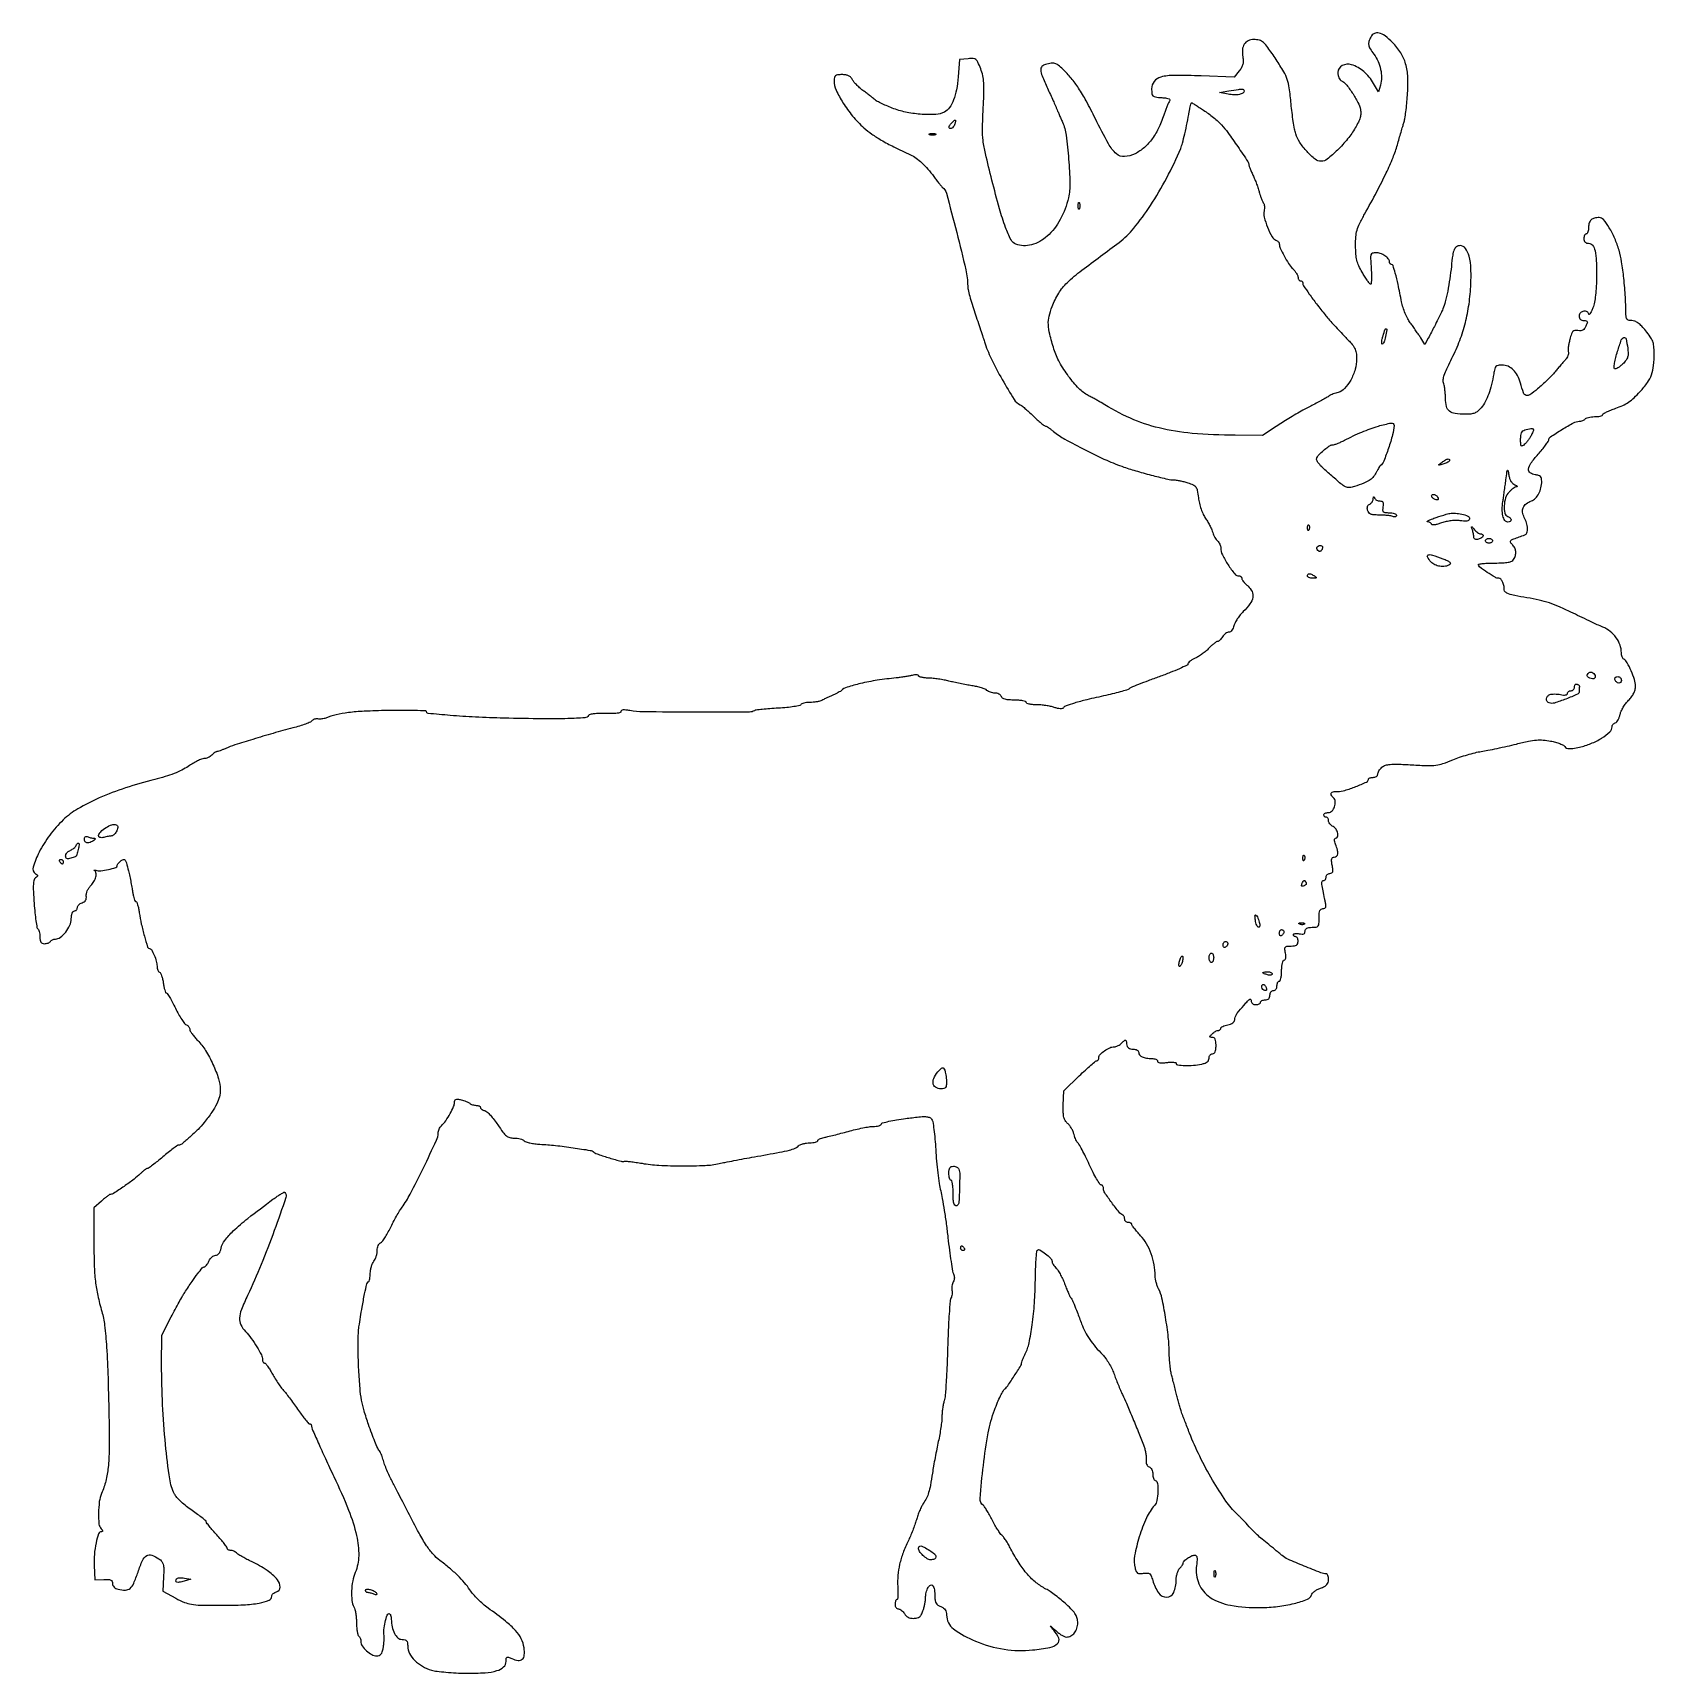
# Model space of a CAD drawing. Extents: x 0 to 692, y 1 to 701.
import ezdxf

# ---------------------------------------------------------------- set-up
doc = ezdxf.new("R2010")
doc.units = 0

msp = doc.modelspace()

# ---------------------------------------------------------------- linework, layer by layer
for points in [[(571.035184, 699.065741, 0.048158), (570.238696, 697.156126, 0.120215), (570.149204, 695.657118, 0.093507), (570.762592, 694.05729, 0.022149), (572.375905, 691.683278, -0.055987), (574.136156, 688.6743, -0.051545), (575.244826, 685.265653, -0.052794), (575.614636, 681.789, -0.066281), (575.188883, 678.579568), (574.398666, 675.659136), (572.268395, 679.269676, 0.080989), (568.068669, 684.310045, 0.104651), (562.8141, 687.221417, 0.193427), (558.805223, 686.880975, 0.283213), (557, 683.949563, 0.042484), (557.106761, 682.69536, 0.058322), (557.426249, 681.610288, 0.06997), (557.917043, 680.796271, 0.131273), (558.534742, 680.348295, -0.133803), (560.44063, 678.951569, -0.022179), (563.139312, 675.234564, -0.025037), (565.539989, 671.170618, -0.07165), (566.63293, 668.085351, -0.061072), (566.760567, 666.395823, -0.056882), (566.483683, 664.682598, -0.044264), (565.744788, 662.733409, -0.019288), (564.442452, 660.288138, -0.039381), (561.166108, 655.567025, -0.027727), (556.80233, 650.795879, -0.023761), (552.446643, 646.921287, -0.171527), (549.840117, 646, -0.170987), (547.295511, 646.896398, -0.03693), (543.832371, 650.130569, -0.038911), (540.699115, 654.102004, -0.07634), (538.996327, 657.739708, -0.026251), (538.515053, 659.768431, -0.00703), (537.965813, 663.039164, -0.007104), (537.446081, 666.77854, -0.007285), (537.037601, 670.5, 0.009021), (536.262996, 677.338096, 0.048897), (535.418038, 680.970443, 0.053062), (533.909608, 684.239666, 0.011759), (530.62084, 689.463986, 0.007046), (527.126745, 694.57738, 0.056561), (525.236203, 696.704688, 0.114613), (523.478029, 697.672105, 0.068808), (521.106612, 698, 0.109674), (518.71112, 697.468157, 0.144177), (517.040941, 695.993429, 0.121451), (516.258593, 693.627616, 0.065869), (516.424622, 690.550105, -0.041335), (516.599417, 688.856132, -0.067846), (516.433861, 687.426444, -0.06633), (515.887408, 686.071048, -0.037722), (514.900653, 684.60083), (512.768987, 681.890856), (498.634494, 682.458423, 0.009791), (487.16859, 682.694103, 0.063515), (481.448512, 681.970184, 0.161705), (478.602319, 680.13225, 0.170828), (477.5, 677, 0.025986), (477.612482, 674.837229, 0.188227), (478.080916, 673.928648, 0.149175), (479.101395, 673.464942, 0.014627), (481.821814, 673.188993, -0.01379), (483.874545, 672.984244, -0.07279), (484.96131, 672.680761, -0.233159), (485.324442, 672.245254, -0.230621), (485.202136, 671.688993, 0.05457), (484.758872, 670.983093, 0.011899), (484.161967, 669.674267, 0.012262), (483.541385, 668.11856, 0.011481), (482.983226, 666.5, -0.031928), (480.636061, 660.501064, -0.047861), (477.783107, 655.658937, -0.054429), (474.396335, 651.926157, -0.0642), (470.453884, 649.246396, -0.101099), (465.953406, 648.01418, -0.199365), (462.503854, 649.187405, -0.087234), (459.052748, 653.495799, -0.010951), (453.517342, 664.143072, 0.008915), (449.578444, 671.795474, 0.021725), (446.336094, 677.246083, 0.027974), (443.205626, 681.485847, 0.029922), (439.68649, 685.25, 0.022997), (437.634858, 687.024933, 0.097696), (436.196978, 687.759769, 0.105864), (434.647754, 687.863311, 0.029416), (432.25, 687.369714, 0.137432), (430.6919, 686.446321, 0.213536), (430.176537, 684.998167, 0.07772), (430.780582, 682.463847, 0.009494), (433.052921, 677.208299, -0.000729), (434.283717, 674.493339, -0.000823), (435.457301, 671.883063, -0.00075), (436.448253, 669.660319, -0.004518), (436.950962, 668.5, 0.001796), (437.386961, 667.478447, 0.000593), (438.03474, 665.980553, 0.00059), (438.757069, 664.321062, 0.00067), (439.453656, 662.731669, -0.070339), (440.999451, 657.230933, -0.01374), (442.091148, 646.97303, -0.014296), (442.608339, 636.629435, -0.060532), (441.993064, 630.469051, -0.067739), (438.528013, 621.142853, -0.089119), (432.910423, 614.034311, -0.110785), (426.205559, 610.340152, -0.163772), (419.553012, 610.618031, -0.186555), (417.495042, 612.479394, -0.027324), (415.199662, 617.731621, -0.021122), (412.577153, 625.775953, -0.006716), (409.342134, 637.962558, -0.003653), (406.56583, 649.369991, -0.027263), (405.584966, 654.856217, -0.035318), (405.32508, 659.868873, -0.008484), (405.623037, 668.193935, 0.005339), (405.921035, 675.273727, 0.023392), (405.856633, 679.459203, 0.037711), (405.429576, 682.544422, 0.037987), (404.54448, 685.522703, 0.014643), (403.375374, 688.334077, 0.11978), (402.527387, 689.422637, 0.158523), (401.377195, 689.850511, 0.031245), (399.146593, 689.8042), (395.5, 689.5), (394.939184, 682, -0.027556), (394.230374, 676.56713, -0.047448), (392.972095, 672.185683, -0.059846), (391.232565, 668.955826, -0.116984), (389.055391, 667.029644, -0.108862), (385.427768, 666.007972, -0.031103), (379.546824, 666.034623, -0.031402), (373.129384, 666.870368, -0.041953), (367.48015, 668.471251, -0.009171), (364.863973, 669.511144, -0.01086), (362.432719, 670.592204, -0.009782), (360.426796, 671.585235, -0.065539), (359.517055, 672.221251, 0.016545), (358.752524, 672.87565, 0.004496), (357.501029, 673.858742, 0.004544), (356.060151, 674.949061, 0.004708), (354.616559, 676, -0.022606), (353.185578, 677.122242, -0.019347), (351.782549, 678.426563, -0.019789), (350.599524, 679.712915, -0.051335), (349.887845, 680.75, 0.065489), (349.125807, 681.795958, 0.088158), (348.184048, 682.489134, 0.076692), (346.958668, 682.875669, 0.038138), (345.33102, 683, 0.023845), (343.474592, 682.911418, 0.140397), (342.576614, 682.558643, 0.184176), (342.131477, 681.837831, 0.047274), (342, 680.45034, 0.105419), (342.873061, 676.355448, 0.035757), (345.763202, 670.95791, 0.033923), (349.884053, 665.316862, 0.034359), (354.713564, 660.310514, 0.03112), (358.041179, 657.660822, 0.021285), (362.115673, 655.062513, 0.016341), (367.407864, 652.223134, 0.007141), (374.598241, 648.789814, -0.050229), (376.942918, 647.411081, -0.029833), (379.441785, 645.34198, -0.026488), (382.004516, 642.680996, -0.019821), (384.545401, 639.5, 0.004388), (385.720905, 637.931447, 0.005839), (386.818223, 636.527977, 0.004214), (387.759155, 635.373148, 0.057714), (388.149635, 634.999496, -0.166424), (389.912341, 632.383247, -0.002917), (394.31658, 615.641047, -0.005988), (398.205342, 599.710455, -0.056923), (399, 592.752992, 0.056757), (399.166331, 591.29241, 0.008252), (399.887879, 588.38533, 0.009252), (400.865302, 584.964297, 0.007808), (402.022568, 581.381353, -0.000769), (403.260851, 577.724429, -0.000779), (404.48208, 574.080773, -0.000757), (405.534869, 570.907341, -0.003199), (406.15092, 569, 0.036432), (409.008577, 561.821337, 0.016299), (413.743489, 552.820553, 0.010709), (418.80224, 544.348365, 0.154131), (421.439121, 542.103626, -0.073644), (422.007224, 541.758121, -0.005125), (423.437001, 540.54481, -0.00719), (425.112939, 539.050072, -0.005345), (426.921648, 537.353626, 0.007081), (428.712692, 535.685399, 0.010483), (430.333335, 534.278878, 0.005987), (431.723496, 533.150463, 0.169051), (432.155801, 533, -0.135341), (432.563316, 532.887635, -0.011995), (433.473993, 532.31404, -0.014982), (434.54022, 531.559219, -0.011117), (435.673275, 530.664818, 0.045354), (440.439693, 527.405244, 0.01023), (449.117062, 522.791246, 0.011179), (458.342178, 518.381684, 0.024063), (465.668901, 515.494176, 0.011354), (471.428806, 513.683412, 0.007442), (478.139761, 511.847754, 0.005243), (484.426143, 510.298495, 0.057851), (486.997366, 510, -0.038465), (488.039385, 509.919718, -0.012114), (489.578424, 509.642818, -0.012021), (491.286681, 509.249536, -0.01305), (492.927505, 508.784062, -0.028524), (495.272465, 507.902614, -0.135927), (496.369076, 507.003461, -0.107956), (496.976088, 505.562682, -0.014842), (497.478581, 502.325138, 0.029893), (497.90813, 500.017892, 0.023017), (498.6403, 497.563099, 0.023497), (499.559263, 495.281361, 0.041617), (500.554278, 493.515155, -0.017316), (501.525798, 491.971061, -0.014793), (502.443229, 490.281251, -0.015044), (503.185891, 488.694363, -0.040454), (503.585567, 487.515097, 0.036942), (503.922261, 486.498253, 0.029149), (504.428649, 485.45498, 0.029959), (505.01672, 484.537647, 0.062106), (505.598113, 483.918573, -0.063656), (506.134739, 483.34362, -0.044301), (506.588196, 482.578924, -0.044522), (506.89721, 481.752246, -0.067285), (507, 480.991862, 0.114997), (507.696552, 478.003344, 0.031058), (510.12972, 473.754441, 0.027111), (512.975297, 469.903495, 0.223674), (514.89392, 469, -0.093659), (515.316134, 468.920211, -0.096518), (515.675089, 468.69216, -0.099104), (515.915348, 468.351897, -0.104691), (516, 467.952034, 0.143294), (516.159086, 467.408327, 0.02584), (516.778855, 466.541965, 0.026001), (517.636293, 465.57342, 0.020957), (518.651421, 464.623412, -0.106739), (520.370826, 462.35109, -0.155928), (520.683157, 459.879849, -0.112047), (519.476343, 457.078786, -0.040889), (516.639087, 453.789186, 0.027789), (515.310582, 452.327993, 0.024048), (514.082425, 450.658386, 0.024768), (513.116576, 449.034639, 0.062333), (512.629251, 447.75, -0.047675), (512.264943, 446.697914, -0.058223), (511.725392, 445.807813, -0.06892), (511.10209, 445.201093, -0.159916), (510.489422, 445, 0.108454), (509.835079, 444.856378, 0.050451), (509.082587, 444.4125, 0.046674), (508.354838, 443.765094, 0.048094), (507.767927, 443, -0.029954), (507.223558, 442.234471, -0.035902), (506.621082, 441.5875, -0.038779), (506.047687, 441.131636, -0.149648), (505.617716, 441, 0.149875), (505.119405, 440.847199, 0.01793), (504.177988, 440.159462, 0.020084), (503.095077, 439.234407, 0.015242), (501.982014, 438.138595, -0.027085), (500.707439, 436.941854, -0.018202), (499.133163, 435.711558, -0.01836), (497.517258, 434.629055, -0.034215), (496.123751, 433.894484, 0.026579), (494.927666, 433.287117, 0.035389), (493.917602, 432.605309, 0.038185), (493.197568, 431.94674, 0.190666), (493, 431.447476, -0.290141), (492.649999, 430.895094, -0.005456), (489.401563, 429.40397, -0.011484), (485.445835, 427.748008, -0.007205), (480.75, 425.985409, 0.003731), (476.017021, 424.246285, 0.005713), (471.943679, 422.661597, 0.002239), (468.482377, 421.251236, 0.141385), (467.973162, 420.845889, -0.166176), (467.471265, 420.484635, -0.004445), (464.818341, 419.705535, -0.008817), (461.641564, 418.863428, -0.005868), (457.973162, 418.005446, 0.00388), (449.811463, 416.130739, 0.013305), (444.554215, 414.731369, 0.015077), (441.044831, 413.580433, 0.156527), (439.857387, 412.663424, -0.197328), (439.38083, 412.352235, -0.060176), (438.504173, 412.291982, -0.045809), (437.340259, 412.459729, -0.02519), (435.958164, 412.864739, 0.031312), (434.4004, 413.300604, 0.015522), (432.380142, 413.666517, 0.015341), (430.254522, 413.917345, 0.021698), (428.350777, 414, -0.021672), (426.683264, 414.072311, -0.034825), (425.278041, 414.29375, -0.038861), (424.26254, 414.611894, -0.306466), (424, 415, 0.323109), (423.718672, 415.389896, 0.03114), (422.522031, 415.70625, 0.030349), (420.897208, 415.927799, 0.018712), (418.968615, 416, -0.017286), (416.615558, 416.081374, -0.048103), (414.986219, 416.353133, -0.075207), (413.922416, 416.817436, -0.162078), (413.361626, 417.5, 0.11139), (412.97887, 418.073799, 0.066132), (412.310909, 418.559375, 0.061088), (411.474441, 418.88814, 0.063201), (410.593011, 419, -0.046185), (409.668083, 419.085619, -0.03723), (408.702784, 419.341413, -0.038532), (407.840834, 419.716543, -0.074609), (407.237744, 420.162256, 0.103379), (406.473199, 420.662477, 0.018756), (404.863626, 421.224317, 0.01949), (402.897375, 421.746026, 0.01658), (400.787744, 422.14568, -0.006647), (398.435656, 422.54304, -0.004334), (395.7314, 423.061219, -0.004359), (393.102412, 423.612526, -0.008299), (391, 424.10928, 0.016066), (388.968211, 424.556148, 0.010152), (386.573437, 424.95259, 0.010193), (384.201713, 425.246677, 0.018447), (382.25, 425.375856, -0.019177), (380.621032, 425.486062, -0.03079), (379.248438, 425.71809, -0.031741), (378.239608, 426.021865, -0.31341), (378, 426.366577, 0.315785), (377.80171, 426.649232, 0.070655), (377.192187, 426.776741, 0.04933), (376.304332, 426.747047, 0.028221), (375.25, 426.545985, -0.015024), (373.914904, 426.254685, -0.006609), (372.132812, 425.945922, -0.006534), (370.23265, 425.667926, -0.008714), (368.5, 425.46818, 0.013836), (360.42547, 424.453399, 0.019), (353.240027, 423.066364, 0.018042), (347.49925, 421.509869, 0.122138), (345, 419.998406, -0.067137), (344.653037, 419.733043, -0.007222), (343.765625, 419.243163, -0.008774), (342.685377, 418.691154, -0.006959), (341.5, 418.131734, 0.002211), (340.224155, 417.544367, 0.001834), (338.871173, 416.908171, 0.001851), (337.635494, 416.315973, 0.004994), (336.763569, 415.883329, -0.055078), (335.861584, 415.543262, -0.020294), (334.529583, 415.259478, -0.019826), (333.03757, 415.064899, -0.022512), (331.596902, 415, 0.026415), (330.258918, 414.929265, 0.036532), (329.076382, 414.715707, 0.039996), (328.179046, 414.406696, 0.209878), (327.833333, 414.032195, -0.269025), (327.367263, 413.628754, -0.008972), (324.863655, 413.199134, -0.014825), (321.78355, 412.820379, -0.009517), (318.191874, 412.555288, 0.005124), (314.559309, 412.31925, 0.007372), (311.349861, 412.03001, 0.004254), (308.662005, 411.724626, 0.108406), (307.970903, 411.482017, -0.138823), (305.895784, 410.89049, -0.000606), (282.509429, 410.87654, -0.001601), (260.457129, 410.960754, -0.04491), (254.75, 411.514826, 0.018453), (253.087438, 411.765484, 0.054825), (251.936397, 411.769165, 0.103711), (251.250996, 411.547324, 0.268992), (251, 411.114534, -0.329224), (250.649607, 410.640063, -0.041909), (249.331554, 410.352455, -0.030708), (247.309478, 410.211343, -0.011507), (244.46642, 410.253243, 0.013807), (241.737057, 410.280911, 0.025325), (239.518903, 410.129585, 0.026724), (237.862176, 409.841458, 0.195629), (237.21642, 409.388197, -0.237671), (235.609429, 408.442958, -0.008745), (228.349034, 408.09763, -0.010524), (217.770915, 408.00253, -0.00284), (201, 408.300023, -0.006331), (188.903381, 408.736634, -0.008901), (178.127613, 409.454728, -0.002889), (168.712594, 410.305514, -0.386397), (168, 411.089943, 0.403697), (167.695345, 411.40578, 0.002197), (163.079688, 411.551899, 0.007414), (157.672726, 411.619081, 0.004445), (151.25, 411.546537, 0.006664), (141.45666, 411.218204, 0.019132), (134.678656, 410.639991, 0.026983), (129.502244, 409.712407, 0.037208), (125, 408.291795, -0.044585), (124.289642, 408.079104, -0.024041), (123.386109, 407.939095, -0.023756), (122.444662, 407.884279, -0.034276), (121.612285, 407.932502, 0.055204), (120.841301, 407.944914, 0.055013), (120.085344, 407.788433, 0.060247), (119.455673, 407.496309, 0.116142), (119.065022, 407.105208, -0.155648), (118.472087, 406.597206, -0.010887), (116.409975, 405.778794, -0.014602), (113.855677, 404.912899, -0.010441), (110.952737, 404.088336, 0.005287), (102.568474, 401.799956, 0.004677), (93.88348, 399.242495, 0.004091), (86.234959, 396.843727, 0.024766), (82.348871, 395.373832, -0.007186), (81.093118, 394.847695, -0.009318), (79.926485, 394.403563, -0.007358), (78.942409, 394.066049, -0.079086), (78.527442, 394, 0.127397), (78.176462, 393.909097, 0.024481), (77.613418, 393.559375, 0.024641), (76.980583, 393.074252, 0.020526), (76.357143, 392.5, -0.051915), (75.649492, 391.925803, -0.038308), (74.764212, 391.440625, -0.039062), (73.845538, 391.108732, -0.067251), (73.040783, 391, 0.09692), (72.047337, 390.805604, 0.017697), (70.329705, 390.034712, 0.018444), (68.356925, 388.971943, 0.015828), (66.362212, 387.713912, -0.033551), (63.65212, 386.136016, -0.021699), (60.331695, 384.666001, -0.019215), (56.442029, 383.312071, -0.013744), (52, 382.087223, 0.019185), (39.541555, 378.505633, 0.02439), (28.375724, 374.212402, 0.027155), (19.202861, 369.551297, 0.061154), (12.986989, 364.859311, 0.039868), (7.231119, 358.327806, 0.041736), (2.682715, 351.060727, 0.044524), (0.102215, 344.725874, 0.33579), (1.143108, 341.87508, -0.03256), (1.821172, 341.372454, -0.217841), (1.995054, 341.001984, -0.221727), (1.827153, 340.632517, -0.033719), (1.160248, 340.135514, 0.192124), (0.518096, 339.232478, 0.04562), (0.241761, 337.370584, 0.026079), (0.229582, 334.339082, 0.005663), (0.540597, 329.113971, 0.007609), (0.87952, 325.182518, 0.01159), (1.304628, 321.782667, 0.006311), (1.759524, 318.96731, 0.214295), (2.130349, 318.41944, -0.158279), (2.466521, 318.022959, -0.036097), (2.74454, 317.175935, -0.033886), (2.936136, 316.1063, -0.027381), (3, 314.940983, 0.032166), (3.093161, 313.494341, 0.114177), (3.414994, 312.628801, 0.162195), (4.009277, 312.161978, 0.086279), (4.940983, 312, 0.046881), (5.729296, 312.074077, 0.046318), (6.49335, 312.29375, 0.050262), (7.123976, 312.616444, 0.111412), (7.5, 313, -0.09053), (7.845521, 313.382888, -0.053173), (8.373128, 313.70625, -0.050871), (8.990045, 313.925824, -0.060144), (9.604472, 314, 0.165061), (11.740995, 314.725067, 0.06192), (14.023396, 316.974056, 0.059968), (15.799434, 319.875411, 0.102575), (16.430607, 322.63221, -0.031405), (16.543784, 323.985638, -0.056929), (16.829011, 325.05804, -0.080371), (17.243613, 325.759072, -0.222034), (17.75, 325.997057, 0.113771), (18.226831, 326.108162, 0.100055), (18.632813, 326.419965, 0.093662), (18.905252, 326.885335, 0.085924), (19, 327.432612, -0.125915), (19.152624, 328.029062, -0.069541), (19.604624, 328.636295, -0.062249), (20.271247, 329.161959, -0.059081), (21.058296, 329.518502, 0.068165), (21.950028, 329.942079, 0.109283), (22.536176, 330.542317, 0.108453), (22.817187, 331.337332, 0.066398), (22.808296, 332.33589, -0.09008), (22.846878, 333.346259, -0.048239), (23.234111, 334.53769, -0.044972), (23.892505, 335.741349, -0.046279), (24.75, 336.795455, 0.063075), (26.104976, 338.580005, 0.07393), (26.884327, 340.555065, 0.095772), (26.947512, 342.248977, 0.23077), (26.25, 343.252772, -0.077065), (26.086413, 343.380716, -0.606141), (26.110844, 343.450531, -0.085271), (26.35295, 343.444284, -0.012768), (26.829468, 343.336995, 0.087298), (29.001699, 343.17849, 0.02655), (32.274322, 343.687844, 0.019254), (35.405213, 344.473937, 0.333139), (36, 345.267566, -0.122796), (36.118774, 345.743898, -0.040538), (36.510724, 346.355705, -0.037523), (37.073306, 346.989671, -0.034665), (37.738634, 347.550835, -0.111531), (38.72791, 347.979898, -0.295408), (39.409992, 347.7016, -0.087694), (39.968232, 346.497075, -0.007389), (40.799699, 343.161077, -0.004722), (41.345887, 340.719072, -0.003705), (41.893457, 338.061379, -0.003746), (42.365925, 335.58181, -0.009186), (42.666101, 333.75, 0.019176), (42.931167, 332.312947, 0.029755), (43.279822, 331.101562, 0.029662), (43.656488, 330.208273, 0.285512), (43.991492, 330, -0.307334), (44.330764, 329.769708, -0.020623), (44.738776, 328.604688, -0.023985), (45.126686, 327.070601, -0.015143), (45.438125, 325.25, 0.019094), (46.30673, 320.403033, 0.015403), (47.596765, 315.271951, 0.007105), (49.008946, 310.562397, 0.324318), (49.777935, 309.992198, -0.270046), (50.659573, 309.465737, -0.0261), (51.793584, 307.134756, -0.032271), (52.708937, 304.514439, -0.067994), (53, 302.383969, 0.044927), (53.078743, 301.509389, 0.053253), (53.312699, 300.713766, 0.061702), (53.656365, 300.107434, 0.153732), (54.064509, 299.81183, -0.198786), (54.5117, 299.424173, -0.03054), (54.982921, 298.319106, -0.030152), (55.401221, 296.873818, -0.02203), (55.696178, 295.228497, 0.015468), (55.964826, 293.607789, 0.024499), (56.305096, 292.242121, 0.021398), (56.666279, 291.207817, 0.307158), (56.972652, 291, -0.256832), (57.3597, 290.787147, -0.006936), (58.410803, 289.077861, -0.012758), (59.598318, 286.964522, -0.008192), (60.872428, 284.456549, 0.013642), (62.201553, 281.909422, 0.018012), (63.55708, 279.669697, 0.01556), (64.791107, 277.909278, 0.141403), (65.531445, 277.34956, -0.073974), (66.092856, 277.032511, -0.06431), (66.568612, 276.552156, -0.066863), (66.890451, 275.988247, -0.096571), (67, 275.426345, 0.133763), (67.19798, 274.699549, 0.022053), (67.997348, 273.468724, 0.022885), (69.095275, 272.071028, 0.018448), (70.395228, 270.671439, -0.05911), (73.719552, 266.452192, -0.030117), (76.894913, 260.484904, -0.029904), (79.270735, 254.341498, -0.07746), (80, 249.662365, -0.062905), (79.619258, 246.648008, -0.051617), (78.492014, 243.601869, -0.038347), (76.430964, 240.118077, -0.015357), (73.112955, 235.676466, -0.027875), (70.507302, 232.753364, -0.015325), (67.020655, 229.463487, -0.008996), (63.526858, 226.474228, -0.174165), (62.206719, 226, 0.156489), (61.696327, 225.836249, 0.004927), (59.909392, 224.53125, 0.00915), (57.823477, 222.915938, 0.006166), (55.5, 221, -0.005815), (53.179764, 219.083994, -0.008686), (51.10396, 217.46875, -0.004469), (49.323159, 216.156782, -0.157794), (48.838735, 216, 0.143865), (48.423338, 215.877952, 0.017609), (47.636293, 215.331665, 0.019684), (46.729164, 214.596105, 0.015068), (45.795455, 213.724817, -0.033969), (43.197595, 211.478068, -0.010086), (38.936958, 208.404305, -0.005148), (34.485605, 205.394785, -0.147098), (33.172729, 205, 0.149868), (32.741396, 204.867743, 0.011095), (31.723536, 204.145329, 0.01463), (30.53339, 203.20499, 0.010553), (29.260208, 202.090482), (26.074693, 199.180963), (26.062707, 184.811262, 0.00773), (26.207345, 174.923161, 0.020656), (26.710112, 167.89287, 0.025174), (27.717077, 161.771344, 0.017665), (29.436703, 155, -0.042601), (30.622671, 149.115434, -0.012054), (31.459903, 139.79816, -0.008955), (32.082142, 126.736487, -0.003161), (32.520139, 108, -0.006669), (32.564451, 96.065596, -0.023351), (32.131568, 88.387355, -0.035028), (31.124715, 82.626879, -0.040547), (29.351502, 77.348871, 0.069069), (28.381791, 73.807142, 0.029841), (28.04061, 68.917588, 0.025777), (28.234409, 64.255089, 0.174828), (29.2, 62.2, -0.029978), (29.662429, 61.678527, -0.14032), (29.812198, 61.310727, -0.310806), (29.691599, 61.087218, -0.118884), (29.329961, 61, 0.320786), (28.077077, 60.103981, 0.029), (26.985522, 56.177464, 0.03271), (26.266465, 51.346794, 0.033453), (26.191384, 46.5), (26.5, 40.5), (30.25, 40.614063, -0.019286), (32.201144, 40.598142, -0.09673), (33.257328, 40.340139, -0.179567), (33.802578, 39.792271, -0.107323), (34, 38.883115, 0.106427), (34.171064, 38.088548, 0.088928), (34.660365, 37.375638, 0.078155), (35.431994, 36.806015, 0.05857), (36.420905, 36.430496, 0.062949), (39.507814, 36.057741, 0.178871), (41.504492, 36.808292, 0.114697), (43.068595, 38.958724, 0.019214), (44.886791, 43.759697, -0.0244), (46.816232, 48.699207, -0.147128), (48.598097, 50.758335, -0.231022), (50.754739, 50.999194, -0.06714), (53.810258, 49.420347, -0.068649), (55.007988, 48.308798, -0.10936), (55.635491, 47.066595, -0.062993), (55.866723, 45.212709, -0.011057), (55.782765, 41.692397), (55.5, 35.544101), (61, 32.570334, 0.026339), (64.682873, 30.823006, 0.059456), (67.652991, 29.996015, 0.033726), (71.622248, 29.656375, 0.003966), (80.5, 29.567583, 0.011922), (90.000835, 29.774465, 0.033395), (96.613693, 30.520756, 0.049029), (100.810778, 31.714584, 0.308157), (102, 33.460921, -0.135587), (102.148703, 33.999208, -0.072882), (102.5875, 34.536788, -0.063875), (103.235202, 34.992519, -0.057511), (104, 35.289749, 0.34032), (105.549546, 37.290575, 0.174727), (104.419946, 40.453269, 0.073571), (99.969753, 44.475394, 0.036925), (93.357388, 48.210824, -0.009543), (91.400867, 49.178941, -0.0104), (89.538688, 50.194742, -0.009927), (87.982776, 51.127458, -0.049477), (87.178571, 51.75, 0.046628), (86.567702, 52.228459, 0.036172), (85.82567, 52.632812, 0.037195), (85.07136, 52.9101, 0.069591), (84.428571, 53, -0.057398), (83.882169, 53.062932, -0.076676), (83.419643, 53.248955, -0.095627), (83.109656, 53.524209, -0.164974), (83, 53.847507, 0.15937), (82.828576, 54.371665, 0.007375), (81.6846, 55.886167, 0.011612), (80.23772, 57.657619, 0.008016), (78.522042, 59.597507, -0.006519), (76.80459, 61.527731, -0.009627), (75.35301, 63.26926, -0.005377), (74.182649, 64.762293, -0.157064), (74.022042, 65.212739, 0.214123), (73.819551, 65.628958, 0.006089), (72.246878, 66.91103, 0.011359), (70.307123, 68.382756, 0.007447), (68.009882, 69.993289, -0.019637), (65.603955, 71.769027, -0.019237), (63.327637, 73.73972, -0.019537), (61.468476, 75.620196, -0.06594), (60.481979, 77.034848, -0.084248), (58.420407, 83.489549, -0.010419), (56.642966, 98.203896, -0.012613), (55.379312, 115.214056, -0.01279), (54.982929, 132.187646), (55.011214, 144.875291), (59.066236, 152.687646, -0.003108), (60.742611, 155.868805, -0.003296), (62.426348, 158.967051, -0.003143), (63.910505, 161.616161, -0.015085), (64.810629, 163.093805, -0.005521), (67.956598, 167.809335, -0.013421), (70.407342, 171.197429, -0.010477), (72.342349, 173.619804, -0.222525), (73.154325, 174, 0.185296), (73.5707, 174.159791, 0.039141), (74.116469, 174.734375, 0.036062), (74.680716, 175.542808, 0.027439), (75.181954, 176.5, -0.052352), (75.744951, 177.456196, -0.053702), (76.490056, 178.265625, -0.059315), (77.295825, 178.818018, -0.121205), (78.035515, 179, 0.128533), (78.798825, 179.199516, 0.098691), (79.456003, 179.76218, 0.075662), (79.976517, 180.682029, 0.041652), (80.335417, 181.927083, -0.115109), (81.880292, 185.326021, -0.039335), (85.532946, 189.371264, -0.023869), (91.77913, 194.73998, -0.005962), (102.490319, 202.888453, -0.010676), (104.274096, 204.154025, -0.017205), (105.851084, 205.145596, -0.011306), (107.161559, 205.868832, -0.327808), (107.519239, 205.814094, -0.286862), (108.026931, 203.612872, -0.003646), (103.055591, 189.529341, -0.010653), (97.448608, 174.984142, -0.013602), (91.637476, 161.846001, 0.016773), (89.005514, 155.792039, 0.080785), (88.205452, 152.13427, 0.1299), (88.791429, 149.305138, 0.074881), (90.802894, 146.439838, -0.032671), (93.253354, 143.508229, -0.022645), (95.641906, 139.906954, -0.020053), (97.528597, 136.45546, -0.115548), (98, 134.44284, 0.056354), (98.062402, 133.890943, 0.075793), (98.247065, 133.423834, 0.095002), (98.520204, 133.11065, 0.167582), (98.841071, 133, -0.224935), (99.28967, 132.787435, -0.014312), (100.202245, 131.604688, -0.018766), (101.23206, 130.069999, -0.012696), (102.293776, 128.25, 0.012791), (103.462067, 126.248181, 0.010364), (104.813489, 124.160938, 0.010507), (106.140619, 122.287488, 0.026539), (107.204122, 121, -0.018769), (108.347865, 119.658366, -0.005724), (109.97756, 117.545312, -0.005722), (111.750211, 115.13476, -0.006221), (113.417635, 112.75, 0.009251), (114.978221, 110.546591, 0.013889), (116.427386, 108.689062, 0.008699), (117.688534, 107.214956, 0.214633), (118.166218, 107, -0.118678), (118.484237, 106.923438, -0.100639), (118.755076, 106.707492, -0.092374), (118.936939, 106.384538, -0.082345), (119, 106.004227, 0.10221), (119.250519, 104.79152, 0.002036), (121.781586, 98.991821, 0.004747), (124.84522, 92.223759, 0.003133), (128.489186, 84.5, -0.016269), (134.77894, 70.206924, -0.040556), (138.160427, 59.312232, -0.057095), (139.07595, 50.692677, -0.097529), (137.624039, 43.627876, 0.053398), (136.538262, 39.995177, 0.036346), (136.059715, 35.704882, 0.036759), (136.201598, 31.659853, 0.096006), (137.057584, 28.892403, -0.065015), (137.468457, 27.80594, -0.01874), (137.815786, 26.040226, -0.018513), (138.061102, 24.001111, -0.018743), (138.153577, 21.957834, 0.016894), (138.23419, 20.017868, 0.023471), (138.446255, 18.291806, 0.021235), (138.740462, 16.922534, 0.193127), (139.095993, 16.440673, -0.111971), (139.44275, 16.099973, -0.050147), (139.734448, 15.527127, -0.046182), (139.933039, 14.832531, -0.046579), (140, 14.115297, 0.151282), (140.582464, 12.23426, 0.05895), (142.393567, 10.162369, 0.058458), (144.68564, 8.533255, 0.125941), (146.769138, 8, 0.086412), (147.832658, 8.185186, 0.135048), (148.587891, 8.716712, 0.096317), (149.126411, 9.709496, 0.029891), (149.540528, 11.36434, 0.015886), (149.761468, 12.790704, 0.013869), (149.903483, 14.294317, 0.014077), (149.955826, 15.660979, 0.039647), (149.88982, 16.61434, -0.065144), (149.844217, 19.109556, -0.028486), (150.401266, 22.378468, -0.020771), (151.229791, 25.404152, -0.326398), (152.045313, 26, -0.224067), (152.41081, 25.82755, -0.075976), (152.719561, 25.309459, -0.057794), (152.930165, 24.549403, -0.038732), (153, 23.649223, 0.050613), (153.337565, 20.322971, 0.071702), (154.343573, 17.52747, 0.092463), (155.834574, 15.657052, 0.180264), (157.597825, 15, -0.052282), (158.849552, 14.868755, -0.171922), (159.547491, 14.441371, -0.140245), (159.902855, 13.605884, -0.030881), (160, 12.034478, 0.12534), (160.759391, 9.052743, 0.072038), (162.994969, 6.066285, 0.064816), (166.286746, 3.538148, 0.062659), (170.153117, 1.901979, 0.036894), (172.504593, 1.421832, 0.009838), (176.307478, 1.00955, 0.009919), (180.661242, 0.710946, 0.010081), (185, 0.587346, 0.016272), (193.026804, 0.78181, 0.057555), (198.097872, 1.661412, 0.111389), (200.95107, 3.252108, 0.213231), (202, 5.599882, -0.027172), (202.07287, 6.939765, -0.252408), (202.390653, 7.401142, -0.209233), (202.997506, 7.43799, -0.018916), (204.43623, 6.847102, 0.066877), (207.158231, 6.023033, 0.224569), (208.901067, 6.526816, 0.196731), (209.765185, 8.274887, 0.05175), (209.660682, 11.458939, 0.082901), (208.481909, 15.247569, 0.067584), (206.073187, 18.753126, 0.041734), (201.795304, 22.74149, 0.010996), (194.310051, 28.372719, -0.023472), (192.181516, 30.058794, -0.016645), (189.952344, 32.136093, -0.016851), (187.952443, 34.26713, -0.033853), (186.552862, 36.099485, 0.03051), (184.249515, 39.157194, 0.022005), (181.335923, 42.280914, 0.019845), (177.826728, 45.462681, 0.014804), (173.722167, 48.695939, -0.053673), (170.845402, 51.348362, -0.033977), (168.078805, 54.98176, -0.021583), (164.824186, 60.415086, -0.00591), (160.170431, 69.252202, 0.000442), (157.886891, 73.705932, 0.000574), (155.785763, 77.783459, 0.000429), (154.017624, 81.197942, 0.005207), (153.32465, 82.5, -0.015367), (152.183371, 84.753631, -0.012479), (151.096271, 87.23391, -0.012629), (150.15131, 89.722751, -0.017523), (149.440462, 92, 0.021476), (149.103438, 93.050424, 0.017704), (148.657348, 94.139316, 0.018064), (148.175747, 95.110522, 0.044684), (147.736792, 95.77214, -0.067963), (147.187108, 96.69047, -0.004541), (146.005486, 99.528147, -0.006477), (144.666995, 102.95334, -0.0048), (143.273122, 106.77214, -0.012929), (141.382533, 112.583594, -0.028071), (140.301256, 117.149366, -0.024011), (139.645585, 122.227832, -0.007229), (139.132448, 130, -0.006806), (138.922807, 135.535154, -0.007074), (138.867594, 141.003125, -0.006849), (138.951526, 145.731592, -0.030366), (139.207385, 148.5, -0.003327), (140.547165, 156.827112, -0.009572), (141.625416, 162.578539, -0.006761), (142.547697, 166.742174, -0.198994), (143.168971, 167.60443, 0.166902), (143.493049, 167.99993, 0.031731), (143.765228, 168.904514, 0.030727), (143.958724, 170.049633, 0.024003), (144.031803, 171.309017, -0.038862), (144.151671, 172.67306, -0.029764), (144.485547, 174.132856, -0.030494), (144.966197, 175.468958, -0.06039), (145.531803, 176.44113, 0.053915), (146.094567, 177.380313, 0.031471), (146.568717, 178.60573, 0.031152), (146.89282, 179.907646, 0.045456), (147, 181.084141, -0.047912), (147.103068, 182.15726, -0.053654), (147.408473, 183.149091, -0.060985), (147.857614, 183.919654, -0.139606), (148.390547, 184.319625, 0.139232), (149.083949, 184.839235, 0.016908), (150.19666, 186.407102, 0.019015), (151.410423, 188.407542, 0.014607), (152.586336, 190.676614, -0.009017), (153.821207, 193.126095, -0.007634), (155.212129, 195.67063, -0.007715), (156.551208, 197.951104, -0.021289), (157.585928, 199.5, 0.038378), (161.032047, 205.060618, 0.006418), (166.668064, 216.287583, 0.003483), (172.30465, 228.093071, 0.110062), (173, 231.213712, -0.069959), (173.103063, 231.946696, -0.038926), (173.419081, 232.793466, -0.037951), (173.880586, 233.61684, -0.049706), (174.426658, 234.283801, 0.045697), (176.231458, 236.452519, 0.023488), (178.097893, 239.457717, 0.021222), (179.601751, 242.445141, 0.105845), (179.996262, 244.269052, -0.080783), (180.136645, 245.120909, -0.218294), (180.546541, 245.557048, -0.131164), (181.320699, 245.654896, -0.024094), (182.75, 245.389944, -0.019885), (183.872482, 245.077794, -0.019645), (184.97125, 244.676356, -0.019953), (185.90325, 244.249517, -0.068258), (186.45, 243.870892, 0.073178), (186.942773, 243.536736, 0.035789), (187.649687, 243.255824, 0.03454), (188.44113, 243.064121, 0.042173), (189.2, 243, -0.047107), (189.888916, 242.93495, -0.067085), (190.47125, 242.74051, -0.08723), (190.863959, 242.454031, -0.194013), (191, 242.116631, 0.172859), (191.133155, 241.742984, 0.062929), (191.546412, 241.349862, 0.052991), (192.148287, 240.998134, 0.041824), (192.860125, 240.746829, -0.123705), (193.800828, 240.230551, -0.020405), (195.271616, 238.749415, -0.021351), (196.890196, 236.821483, -0.017428), (198.457363, 234.630198, 0.012397), (200.643018, 231.508209, 0.063495), (202.101353, 229.98119, 0.104571), (203.532744, 229.248324, 0.0663), (205.397238, 229, -0.0322), (206.707359, 228.91554, -0.032212), (207.995628, 228.66356, -0.033982), (209.08604, 228.295545, -0.098306), (209.745327, 227.854673, 0.122792), (210.51663, 227.391242, 0.020848), (212.190102, 226.95503, 0.021677), (214.243513, 226.602647, 0.017798), (216.459635, 226.40039, -0.013377), (223.055037, 225.857194, -0.008809), (230.607842, 224.896285, -0.004217), (237.817765, 223.787439, -0.125639), (239.495482, 223.056254, 0.084463), (241.289973, 222.093455, 0.007806), (246.110762, 220.558228, 0.005872), (251.078061, 219.124757, 0.135752), (252.538708, 219.125707, -0.091524), (253.190859, 219.183222, -0.005691), (255.126995, 218.97731, -0.008268), (257.440138, 218.665786, -0.00603), (260, 218.246198, 0.030736), (267.19624, 217.429007, 0.012129), (277.162726, 217.156204, 0.011538), (286.91601, 217.350976, 0.043742), (292.957632, 218.143744, -0.005608), (295.384215, 218.65255, -0.001506), (299.250054, 219.405888, -0.001525), (303.64689, 220.235068, -0.001577), (308, 221.028064, 0.001339), (318.692595, 222.970641, 0.014647), (322.963233, 223.88842, 0.038015), (325.312588, 224.659079, 0.098425), (326.788167, 225.64531, -0.092103), (327.546696, 226.166154, -0.035524), (328.75206, 226.60206, -0.033678), (330.159454, 226.900059, -0.035346), (331.571429, 227, 0.024418), (332.885332, 227.064204, 0.038862), (333.992857, 227.26041, 0.045897), (334.781614, 227.543646, 0.291433), (335, 227.886501, -0.228839), (335.181892, 228.263113, -0.049319), (335.807812, 228.666411, -0.042153), (336.696787, 229.031373, -0.029294), (337.75, 229.296641, 0.012339), (339.27197, 229.625557, 0.002643), (341.895312, 230.275324, 0.00276), (344.92695, 231.06108, 0.002627), (348, 231.893003, -0.009483), (351.103649, 232.687704, -0.009558), (354.227083, 233.361897, -0.009408), (356.968576, 233.845652, -0.037626), (358.666667, 233.982862, 0.031204), (359.904888, 234.066942, 0.041551), (361.006639, 234.305509, 0.047296), (361.838908, 234.648413, 0.193281), (362.185723, 235.057168, -0.253358), (362.683551, 235.523527, -0.008688), (365.3665, 236.177595, -0.014403), (368.6683, 236.82268, -0.009333), (372.519056, 237.386857, -0.004552), (378.197041, 238.058304, -0.032275), (380.967559, 238.180497, -0.074874), (382.583296, 237.903277, -0.154679), (383.610679, 237.159979, -0.11887), (384.076348, 236.061405, -0.008172), (384.577443, 232.699318, -0.011289), (385.023416, 228.625333, -0.008226), (385.342114, 224.08029, 0.008943), (385.690871, 219.206686, 0.007885), (386.225403, 214.13921, 0.007946), (386.852061, 209.585488, 0.023655), (387.477354, 206.5, -0.018467), (388.16298, 203.288283, -0.005039), (389.006066, 198.17183, -0.005089), (389.845233, 192.345867, -0.005278), (390.554758, 186.574316, 0.004455), (391.215799, 181.12311, 0.006249), (391.91013, 176.26926, 0.00388), (392.574708, 172.211524, 0.080498), (392.974048, 171.048493, -0.076884), (393.242907, 170.283407, -0.057487), (393.305167, 169.390519, -0.055603), (393.160871, 168.474984, -0.060772), (392.819895, 167.642654, 0.052352), (392.467093, 166.821046, 0.037451), (392.242677, 165.845548, 0.038002), (392.169264, 164.872221, 0.06386), (392.273925, 164.06051, -0.05747), (392.386925, 163.264206, -0.037895), (392.341021, 162.339527, -0.037939), (392.156361, 161.43415, -0.058357), (391.849987, 160.696426, 0.108407), (391.47899, 159.472132, 0.002966), (391.073463, 153.875321, 0.006), (390.713002, 147.255379, 0.004064), (390.454165, 139.705094, -0.004202), (390.18879, 132.025988, -0.005478), (389.809919, 125.004221, -0.004134), (389.380194, 119.13833, -0.049517), (388.973415, 116.907304, 0.021773), (388.600188, 115.353668, 0.013024), (388.285941, 113.480047, 0.013029), (388.06996, 111.5949, 0.022008), (388, 110.006228, -0.027821), (387.899049, 108.193336, -0.008536), (387.548063, 105.473287, -0.008513), (387.050462, 102.436703, -0.009227), (386.461491, 99.499626, 0.004868), (385.800782, 96.347586, 0.003048), (385.086014, 92.646765, 0.003059), (384.426503, 88.992907, 0.005572), (383.939475, 86, -0.006701), (383.07493, 80.761792, -0.028438), (382.339145, 77.672738, -0.042865), (381.422622, 75.353675, -0.032926), (380.050263, 73, 0.034258), (379.313225, 71.728175, 0.014041), (378.483483, 69.9125, 0.013815), (377.698476, 67.906098, 0.017207), (377.086005, 66, -0.01509), (376.437556, 63.952216, -0.008434), (375.532085, 61.5, -0.008408), (374.532258, 59.049567, -0.013518), (373.589178, 57, 0.025939), (371.41814, 51.955521, 0.032398), (369.961503, 47.070278, 0.034403), (369.210508, 42.302346, 0.037405), (369.151032, 37.609334, -0.012506), (369.230879, 35.457665, -0.020862), (369.177178, 33.646217, -0.016266), (369.030897, 32.243161, -0.375319), (368.75, 31.998637, 0.236966), (368.46249, 31.854924, 0.070849), (368.220312, 31.4121, 0.054131), (368.054733, 30.765898, 0.035686), (368, 30, 0.071572), (368.109969, 29.235698, 0.086803), (368.43029, 28.5875, 0.100362), (368.906222, 28.154156, 0.135454), (369.464816, 28, -0.112104), (370.103741, 27.854925, -0.055403), (370.813763, 27.4125, -0.050946), (371.481872, 26.764994, -0.052011), (372, 26, 0.078914), (372.644881, 25.149758, 0.073735), (373.535454, 24.517734, 0.067301), (374.646185, 24.130328, 0.050341), (375.937359, 24, 0.049683), (377.443523, 24.150033, 0.118723), (378.455856, 24.62034, 0.106261), (379.210127, 25.538309, 0.03518), (379.902175, 27.149223, 0.020106), (380.322621, 28.531773, 0.015068), (380.677514, 30.083214, 0.015294), (380.923155, 31.566094, 0.033406), (381, 32.714965, -0.037205), (381.080168, 33.79086, -0.023327), (381.325324, 35.029505, -0.023377), (381.682948, 36.233246, -0.038986), (382.107487, 37.200841, -0.152002), (383.126354, 38.204151, -0.370802), (384.075735, 37.97769, -0.123368), (384.773362, 36.23597, -0.032712), (384.984687, 33.225249, 0.035954), (385.113322, 31.548188, 0.097439), (385.512345, 30.429761, 0.111787), (386.266257, 29.635928, 0.056363), (387.5, 29, -0.054906), (388.651865, 28.410503, -0.094703), (389.421198, 27.662158, -0.095766), (389.855061, 26.689137, -0.057183), (390, 25.425961, 0.236705), (392.958132, 19.527515, 0.063735), (402.351628, 14.226365, 0.057063), (414.616346, 10.799134, 0.06639), (426.711853, 10.485784, 0.019914), (434.117268, 11.578565, 0.142257), (437.313705, 13.198019, 0.30928), (437.835657, 15.539447, 0.084906), (435.753634, 18.935549, -0.000794), (434.266306, 20.63893, -0.726671), (434.303619, 20.701092, -0.126958), (434.507422, 20.595203, -0.00045), (436.558353, 18.75, 0.022066), (437.832493, 17.699653, 0.025392), (439.137733, 16.817155, 0.025698), (440.304396, 16.191328, 0.116264), (441.054719, 16.031803, 0.112674), (442.986655, 16.517713, 0.103593), (444.585003, 17.802997, 0.094544), (445.636753, 19.734808, 0.077664), (446, 22.059282, 0.063484), (445.756831, 23.966748, 0.075299), (445.043591, 25.635487, 0.051721), (443.641131, 27.451604, 0.014921), (441.116736, 29.94904, 0.014784), (438.965676, 31.838036, 0.011767), (436.5392, 33.750655, 0.011941), (434.205491, 35.417091, 0.029087), (432.390986, 36.5, -0.049545), (428.243385, 39.210974, -0.043521), (424.509535, 42.794919, -0.037286), (420.981507, 47.490604, -0.021797), (417.44495, 53.579041, 0.011165), (416.362482, 55.537271, 0.012895), (415.242225, 57.351842, 0.012001), (414.221454, 58.834713, 0.070627), (413.567137, 59.512336, -0.074794), (412.903273, 60.211352, -0.011004), (411.81729, 61.8393, -0.012213), (410.614716, 63.837057, -0.01022), (409.434825, 66.012336, 0.007724), (408.284051, 68.159444, 0.010303), (407.169395, 70.070365, 0.007799), (406.18591, 71.624303, 0.097198), (405.70093, 72.12082, -0.268776), (404.28042, 75.120326, -0.008288), (405.689633, 89.247079, -0.016313), (407.783978, 103.234736, -0.044039), (410.453706, 112.908725, -0.009086), (411.763957, 116.232912, -0.015304), (412.997864, 118.964836, -0.015924), (414.096904, 121.041868, -0.089682), (414.899704, 122, 0.069694), (416.100753, 123.322956, 0.004897), (418.883859, 127.496014, 0.002948), (421.710868, 131.882453, 0.142604), (422, 132.875598, -0.0844), (422.082475, 133.360713, -0.010151), (422.463272, 134.381344, -0.011846), (422.973194, 135.583748, -0.009488), (423.577096, 136.854088, 0.064472), (425.207256, 141.552362, 0.01753), (426.541266, 149.316753, 0.016872), (427.483508, 158.581516, 0.014141), (427.871934, 168.45201, -0.005969), (427.97854, 173.088292, -0.009021), (428.192313, 177.120211, -0.004475), (428.463661, 180.506367, -0.175902), (428.777104, 181.177104, -0.346865), (429.809488, 181.299117, -0.028111), (432.207444, 179.636231, -0.030095), (434.441265, 177.666317, -0.199569), (435, 176.322212, 0.115479), (435.114421, 175.833398, 0.02546), (435.538377, 175.076863, 0.025186), (436.131197, 174.232372, 0.021905), (436.832773, 173.409872, -0.049207), (437.663554, 172.320855, -0.015904), (438.675273, 170.560179, -0.015686), (439.682511, 168.518859, -0.016987), (440.531433, 166.471311, 0.00595), (441.286339, 164.530526, 0.008288), (442.011172, 162.813448, 0.005456), (442.655509, 161.397026, 0.099415), (442.94866, 161, -0.103913), (443.448458, 160.310335, -0.00705), (444.41067, 158.071573, -0.007277), (445.711081, 154.789804, -0.002106), (447.623235, 149.686638, 0.033111), (449.10766, 146.367002, 0.027965), (451.094623, 143.071754, 0.026112), (453.583596, 139.802654, 0.021133), (456.574176, 136.56148, -0.040817), (457.878732, 135.031004, -0.021139), (459.260939, 132.93056, -0.02087), (460.507294, 130.638302, -0.029672), (461.403677, 128.5, 0.00705), (462.21321, 126.294091, 0.004724), (463.198202, 123.79375, 0.004758), (464.198507, 121.38927, 0.009351), (465.04777, 119.5, -0.008453), (466.711211, 115.817199, -0.002455), (469.151142, 110.085141, -0.00253), (471.754022, 103.797027, -0.003312), (474.065578, 98.022698, -0.027922), (474.568085, 96.497787, -0.021629), (474.94846, 94.790752, -0.022081), (475.164402, 93.162342, -0.048086), (475.15381, 91.903349, 0.046159), (475.1397, 90.752509, 0.074467), (475.361414, 89.799813, 0.091492), (475.803878, 89.09374, 0.116048), (476.438338, 88.662036, -0.118023), (477.03592, 88.252007, -0.065316), (477.541262, 87.519689, -0.059444), (477.883693, 86.595466, -0.059088), (478, 85.614718, 0.040522), (478.078163, 84.651852, 0.049941), (478.311229, 83.782039, 0.058114), (478.652765, 83.122303, 0.165294), (479.059503, 82.813499, -0.293906), (480.017211, 81.622703, -0.034126), (480.15136, 78.036797, -0.037479), (479.757346, 74.325041, -0.136073), (478.732441, 72.209617, 0.07436), (475.292172, 66.87994, 0.030969), (472.245997, 58.856138, 0.029972), (470.253197, 50.74761, 0.107149), (470.425279, 45.441691, 0.040468), (470.902626, 44.033374, 0.154424), (471.502623, 43.341104, 0.142363), (472.422623, 43.089033, 0.032594), (474.046635, 43.220152, -0.037374), (475.74066, 43.340658, -0.164737), (476.674445, 43.020566, -0.138365), (477.312768, 42.161501, -0.023667), (477.952835, 40.208647, 0.084744), (480.465959, 34.849373, 0.249644), (483.973194, 33.050388, 0.297242), (486.921282, 35.037964, 0.100272), (488, 40.36283, -0.038162), (488.110667, 41.810683, -0.034813), (488.440625, 43.271313, -0.036617), (488.923783, 44.535829, -0.087025), (489.5, 45.357143, 0.02174), (490.074218, 45.983589, 0.025604), (490.559375, 46.625429, 0.025789), (490.907356, 47.200077, 0.123859), (491, 47.568329, -0.206791), (491.389638, 48.470149, -0.036816), (492.849225, 49.654165, -0.039438), (494.542588, 50.64429, -0.107239), (495.885924, 50.968197, -0.207161), (496.507097, 50.71605, -0.152531), (496.850118, 50.047278, -0.063881), (496.905974, 48.767235, -0.01306), (496.656544, 46.510866, 0.132592), (497.648917, 38.765405, 0.150904), (502.398646, 33.017788, 0.10432), (511.204727, 29.574459, 0.043351), (524, 28.571797, 0.028636), (531.282269, 29.050949, 0.030474), (538.309559, 30.357937, 0.027342), (544.007179, 32.117202, 0.244945), (545.709014, 33.995269, -0.12663), (546.1104, 34.716747, -0.042034), (547.021846, 35.527769, -0.038694), (548.22662, 36.292858, -0.035381), (549.570792, 36.889438, 0.030846), (551.253361, 37.61803, 0.087649), (552.270667, 38.383666, 0.113759), (552.813805, 39.323037, 0.07456), (553, 40.564728, 0.035737), (552.933252, 41.497427, 0.054144), (552.731347, 42.284639, 0.070815), (552.436033, 42.824382, 0.236454), (552.085438, 43, -0.093193), (549.708263, 43.446952, -0.00505), (542.593313, 46.303583, -0.005846), (535.621872, 49.280588, -0.073577), (533.206826, 50.802005, 0.004216), (532.193176, 51.656875, 0.001433), (530.706185, 52.882464, 0.001425), (529.055837, 54.226925, 0.00164), (527.473403, 55.5, -0.006357), (524.673427, 57.796433, -0.013338), (522.568949, 59.665802, -0.012666), (520.500878, 61.704752, -0.005182), (517.792434, 64.572747, 0.0022), (516.678227, 65.766775, 0.002297), (515.569347, 66.933869, 0.002206), (514.602029, 67.933782, 0.010116), (514.026592, 68.5, -0.052053), (509.224434, 74.090464, -0.01837), (503.526318, 83.001055, -0.018247), (498.031227, 93.162987, -0.022667), (493.710086, 103, 0.000001), (492.69231, 105.6352, 0.000002), (491.710154, 108.178125, 0.000002), (490.872622, 110.346558, 0.000009), (490.427091, 111.5, -0.01778), (490.050103, 112.589695, -0.004534), (489.518514, 114.38125, -0.004615), (488.948675, 116.439063, -0.004663), (488.41894, 118.5, 0.001229), (487.868013, 120.70611, 0.000844), (487.232634, 123.20625, 0.00085), (486.612638, 125.611695, 0.001729), (486.115533, 127.5, -0.025764), (485.703518, 129.439183, -0.011615), (485.354377, 132.017225, -0.011464), (485.110915, 134.7625, -0.015347), (485.023857, 137.260765, 0.027212), (484.631594, 143.952465, 0.012724), (483.4335, 152.553223, 0.010657), (481.904111, 160.717945, 0.068673), (480.493729, 164.659655, -0.032001), (479.925836, 165.942453, -0.022324), (479.445675, 167.451051, -0.022601), (479.11418, 168.945317, -0.042729), (479.006161, 170.17371, 0.044113), (478.57313, 174.946945, 0.042129), (477.30842, 179.647157, 0.043604), (475.336218, 183.90009, 0.057341), (472.797474, 187.339096, -0.00905), (471.342628, 188.957022, -0.012916), (470.115508, 190.448552, -0.008852), (469.156335, 191.723698, -0.1581), (469, 192.205759, 0.182176), (468.885748, 192.508928, 0.091008), (468.559375, 192.766692, 0.070926), (468.073956, 192.941329, 0.050978), (467.5, 193, -0.09335), (466.92741, 193.107842, -0.096425), (466.440625, 193.416146, -0.099164), (466.114816, 193.876128, -0.105033), (466, 194.416667, 0.050105), (465.943077, 194.98328, 0.053269), (465.774659, 195.515104, 0.059487), (465.526826, 195.936192, 0.128218), (465.232881, 196.166667, -0.121122), (463.610203, 197.402749, -0.01107), (460.489057, 201.452609, -0.009917), (457.518545, 205.661106, -0.149806), (457, 207.352992, 0.061625), (456.922083, 207.982776, 0.080055), (456.692801, 208.516191, 0.09772), (456.353066, 208.873243, 0.155081), (455.954217, 209, -0.258344), (455.395606, 209.309269, -0.008553), (454.036832, 211.563637, -0.014332), (452.509143, 214.382416, -0.009252), (450.895495, 217.727275, 0.005436), (449.295326, 221.10992, 0.007963), (447.808146, 224.047406, 0.00434), (446.497937, 226.48461, 0.129537), (446.020562, 226.987292, -0.123287), (445.641025, 227.377226, -0.024989), (445.194643, 228.241848, -0.02496), (444.765646, 229.32628, -0.021112), (444.419383, 230.510017, 0.0417), (443.988936, 231.784505, 0.02897), (443.304399, 233.142223, 0.029328), (442.488804, 234.377499, 0.052083), (441.661699, 235.27202, -0.073964), (440.648684, 236.468212, -0.080885), (440.065548, 237.872469, -0.051636), (439.807368, 239.86282, -0.013343), (439.810184, 243.102854), (439.977167, 249.161667), (446.621353, 255.580834, -0.006086), (449.230339, 258.040769, -0.00917), (451.568559, 260.11437, -0.004641), (453.581088, 261.802181, -0.173867), (454.13277, 262, 0.157086), (454.463532, 262.106545, 0.097333), (454.745251, 262.406841, 0.079367), (454.935432, 262.855367, 0.060732), (455, 263.38499, -0.195523), (455.540308, 264.713868, -0.045948), (457.402582, 266.303622, -0.046916), (459.642544, 267.58918, -0.107223), (461.536245, 268, 0.080914), (462.272089, 268.119864, 0.037885), (463.163995, 268.495574, 0.036254), (464.060574, 269.041447, 0.042163), (464.821429, 269.687062, -0.012866), (465.875673, 270.693474, -0.250464), (466.298408, 270.799451, -0.286598), (466.583945, 270.503425, -0.016013), (466.819551, 269.187062, 0.067643), (467.108485, 268.182883, 0.121514), (467.629251, 267.507834, 0.113742), (468.43113, 267.125067, 0.054765), (469.569551, 267, -0.050839), (470.534602, 266.901622, -0.079483), (471.313814, 266.606713, -0.103863), (471.81879, 266.157136, -0.160453), (472, 265.606989, 0.179114), (472.397378, 264.533287, 0.10663), (473.496356, 263.698877, 0.072831), (475.258591, 263.17005, 0.036549), (477.581787, 263, -0.044841), (478.507445, 262.916818, -0.064705), (479.28965, 262.667572, -0.084623), (479.818334, 262.300776, -0.201515), (480, 261.868331, 0.271201), (480.264333, 261.416837, 0.091193), (481.015128, 261.160016, 0.051598), (482.250714, 261.104871, 0.01871), (484, 261.273174, -0.020984), (485.533519, 261.413683, -0.035322), (486.825, 261.386289, -0.04117), (487.754693, 261.222756, -0.340957), (488, 260.904843, 0.383275), (488.601009, 260.235975, 0.020265), (491.710467, 260.029667, 0.026799), (495.356667, 260.131271, 0.028996), (498.875, 260.625, 0.036002), (500.290594, 261.015813, 0.083544), (501.25, 261.55, 0.113824), (501.802776, 262.248612, 0.111131), (502, 263.125, -0.078509), (502.113162, 263.841255, -0.090584), (502.440625, 264.449219, -0.10078), (502.927929, 264.855664, -0.124206), (503.5, 265, 0.164293), (504.169448, 265.226074, 0.129352), (504.642857, 265.833333, 0.075863), (504.918107, 266.895967, 0.025511), (505, 268.5, 0.024899), (504.918158, 270.142462, 0.080783), (504.637755, 271.193182, 0.139393), (504.143819, 271.780788, 0.149803), (503.428571, 272, -0.025528), (502.563952, 272.044172, -0.371025), (502.369048, 272.25, -0.200518), (502.49758, 272.604089, -0.010352), (503.357143, 273.5, -0.032161), (504.010186, 274.074034, -0.032192), (504.73125, 274.559375, -0.03396), (505.413868, 274.89773, -0.098387), (505.928571, 275, 0.080221), (506.337822, 275.066087, 0.091409), (506.685268, 275.257031, 0.100746), (506.917564, 275.541278, 0.121682), (507, 275.875, -0.239262), (507.191171, 276.251631, -0.04364), (507.88125, 276.669219, -0.038538), (508.850879, 277.056411, -0.026378), (510, 277.35, 0.04137), (511.220486, 277.701074, 0.0658), (512.17573, 278.215746, 0.084833), (512.787926, 278.839644, 0.152842), (513, 279.517206, -0.072909), (513.172728, 280.695465, -0.071444), (513.676689, 281.783495, -0.031632), (514.780748, 283.267433, -0.003709), (517.471579, 286.396023, -0.012902), (518.698683, 287.73042, -0.085789), (519.426129, 288.261145, -0.355514), (519.818892, 288.171658, -0.167445), (520, 287.646023, 0.108619), (520.145382, 286.984691, 0.112825), (520.553763, 286.455753, 0.10086), (521.193943, 286.116279, 0.071757), (522, 286, 0.048028), (522.765418, 286.073693, 0.068025), (523.4125, 286.29375, 0.088204), (523.848523, 286.618118, 0.191087), (524, 287, -0.191087), (524.151477, 287.381882, -0.088204), (524.5875, 287.70625, -0.068025), (525.234582, 287.926307, -0.048028), (526, 288, 0.072254), (526.873159, 288.126841, 0.124864), (527.5, 288.5, 0.124864), (527.873159, 289.126841, 0.072254), (528, 290, -0.072314), (528.111864, 290.769411, -0.08892), (528.4375, 291.416667, -0.10214), (528.924246, 291.846791, -0.130775), (529.5, 292, 0.130775), (530.075754, 292.153209, 0.10214), (530.5625, 292.583333, 0.08892), (530.888136, 293.230589, 0.072314), (531, 294, -0.048028), (531.073693, 294.765418, -0.068025), (531.29375, 295.4125, -0.088204), (531.618118, 295.848523, -0.191087), (532, 296, 0.31052), (532.388512, 296.267028, 0.036969), (532.70625, 297.321875, 0.033738), (532.927717, 298.775243, 0.020945), (533, 300.5, -0.020772), (533.075583, 302.3186, -0.040498), (533.3125, 303.75, -0.053692), (533.667598, 304.716011, -0.285188), (534.125, 305, 0.235987), (534.553121, 305.213978, 0.118186), (534.799583, 305.783333, 0.066631), (534.837208, 306.719229, 0.026134), (534.65, 308, -0.022001), (534.372142, 309.797103, -0.197261), (534.588253, 310.548319, -0.204302), (535.264879, 310.916294, -0.023765), (537.025, 311, 0.031235), (538.509864, 311.092851, 0.117276), (539.378125, 311.418067, 0.165488), (539.841411, 312.026326, 0.080905), (540, 313, 0.048028), (539.926307, 313.765418, 0.068025), (539.70625, 314.4125, 0.088204), (539.381882, 314.848523, 0.191087), (539, 315, -0.084813), (538.618122, 315.065246, -0.093418), (538.29375, 315.253015, -0.100434), (538.076819, 315.532778, -0.11535), (538, 315.861328, -0.285831), (538.183445, 316.156008, -0.076393), (538.734375, 316.329256, -0.053628), (539.541823, 316.365641, -0.031701), (540.5, 316.244751, 0.033343), (541.692739, 316.098242, 0.121329), (542.437288, 316.238282, 0.186522), (542.851486, 316.661525, 0.101798), (543, 317.383423, -0.130546), (543.191988, 318.106217, -0.140233), (543.713943, 318.615285, -0.091205), (544.627798, 318.91038, -0.032621), (546, 319, 0.033956), (547.775737, 319.120733, 0.200505), (548.5625, 319.583333, 0.14616), (548.923201, 320.561635, 0.015744), (549, 323, -0.019316), (549.075972, 324.96586, -0.077311), (549.351562, 326.134615, -0.147564), (549.858979, 326.76351, -0.15085), (550.625, 327, 0.107141), (551.382385, 327.164179, 0.208471), (551.788462, 327.615385, 0.110562), (551.875373, 328.468524, 0.021676), (551.625, 330, 0.006536), (551.340481, 331.365689), (551, 333), (550.659519, 334.634311), (550.375, 336, -0.0256), (550.174692, 337.288649, -0.067142), (550.203704, 338.222222, -0.121045), (550.446374, 338.78662, -0.235148), (550.875, 339, 0.13236), (551.304015, 339.115594, 0.100566), (551.669531, 339.440625, 0.087856), (551.915432, 339.926833, 0.073375), (552, 340.5, -0.106594), (552.123411, 341.072306, -0.099421), (552.473317, 341.559375, -0.095998), (552.996181, 341.885899, -0.091964), (553.611291, 342, 0.122047), (554.371797, 342.188442, 0.207587), (554.774726, 342.691167, 0.096489), (554.846883, 343.665711, 0.016744), (554.565978, 345.5, -0.017075), (554.291066, 347.303117, -0.09171), (554.356051, 348.289997, -0.199181), (554.740179, 348.803905, -0.134733), (555.454687, 349, 0.187509), (556.445933, 349.385281, 0.183226), (556.92884, 350.343201, 0.090363), (556.802939, 352.002558, 0.026846), (556.024751, 354.4349, -0.02277), (555.658117, 355.5495, -0.06817), (555.549502, 356.34245, -0.141354), (555.685075, 356.812422, -0.257767), (556.024751, 357, 0.324221), (556.860445, 357.605554, 0.130442), (556.94579, 359.094173, 0.091258), (556.233973, 360.855016, 0.129015), (555, 362, -0.052011), (554.235006, 362.518128, -0.050946), (553.5875, 363.186237, -0.055403), (553.145075, 363.896259, -0.112104), (553, 364.535184, 0.066486), (552.925212, 365.095134, 0.083557), (552.70625, 365.56971, 0.099365), (552.381345, 365.887108, 0.14491), (552, 366, -0.099038), (551.618362, 366.076342, -0.097945), (551.29375, 366.29375, -0.097945), (551.076342, 366.618362, -0.099038), (551, 367, -0.18959), (551.150189, 367.381851, -0.088693), (551.581903, 367.70625, -0.068509), (552.222844, 367.926278, -0.048508), (552.980948, 368, 0.208319), (554.496673, 368.660158, 0.105307), (555.587257, 370.48189, 0.101005), (555.867499, 372.654848, 0.17999), (555.126784, 374.273216, -0.057764), (554.158366, 375.495576, -0.288242), (554.16394, 376.331351, -0.216966), (554.978395, 376.859788, -0.037076), (556.866647, 377, 0.073357), (559.970109, 377.457785, 0.019928), (564.671636, 379.082654, 0.012286), (569.275173, 381.013681, 0.295434), (570, 382.133325, -0.213738), (570.148488, 382.464817, -0.080072), (570.5875, 382.745414, -0.060915), (571.234266, 382.93647, -0.041412), (572, 383, 0.065448), (572.764581, 383.100511, 0.082843), (573.4125, 383.395097, 0.099075), (573.84589, 383.832092, 0.146983), (574, 384.345012, -0.098865), (574.12602, 384.976116, -0.037944), (574.533036, 385.777318, -0.035724), (575.120223, 386.604525, -0.036645), (575.814591, 387.332207, -0.10634), (577.258915, 388.166245, -0.058138), (579.273932, 388.565595, -0.029104), (582.494671, 388.634252, -0.005069), (588.569457, 388.348431, 0.006409), (595.336317, 388.048223, 0.038036), (598.871222, 388.205695, 0.05171), (601.8627, 388.886852, 0.017938), (606.004866, 390.46057, -0.016392), (608.907201, 391.573522, -0.01124), (612.265655, 392.652712, -0.011341), (615.550708, 393.546874, -0.02248), (618.197363, 394.078194, 0.010029), (621.023072, 394.572625, 0.003786), (624.953775, 395.372904, 0.003749), (629.218242, 396.308278, 0.004561), (633.197363, 397.250634, -0.00857), (638.381336, 398.434521, -0.030135), (641.764653, 398.935946, -0.04095), (644.607782, 398.950241, -0.028492), (647.791053, 398.521773, -0.020119), (649.878058, 398.030919, -0.024869), (651.773298, 397.400842, -0.02448), (653.278069, 396.729511, -0.138647), (653.917641, 396.140669, 0.144757), (654.610973, 395.517508, 0.103061), (655.631811, 395.268521, 0.051064), (657.258626, 395.379646, 0.010255), (660.113571, 395.930937, 0.043863), (664.998886, 397.436426, 0.043094), (669.57733, 399.777913, 0.045236), (673.017927, 402.38958, 0.210818), (674, 404.615252, -0.105899), (674.104499, 405.103111, -0.06659), (674.412926, 405.600563, -0.062368), (674.868269, 406.031817, -0.066912), (675.405704, 406.325442, 0.127473), (675.992878, 406.744618, 0.043655), (676.596606, 407.608458, 0.040009), (677.12401, 408.720787, 0.036659), (677.485872, 409.935675, -0.05419), (677.952037, 411.321555, -0.02692), (678.819913, 412.962139, -0.026356), (679.912785, 414.58345, -0.034912), (681.080168, 415.926322, 0.034352), (682.372783, 417.409899, 0.049423), (683.281592, 418.894607, 0.054599), (683.81816, 420.404623, 0.058149), (684, 421.962915, 0.074689), (683.58215, 424.744575, 0.027503), (682.205563, 428.478673, 0.025281), (680.493799, 431.944643, 0.12767), (679.01429, 433.491168, -0.114334), (678.625129, 433.877116, -0.049643), (678.297948, 434.533099, -0.0456), (678.075105, 435.331091, -0.045326), (678, 436.157888, 0.084046), (677.435991, 439.489528, 0.072293), (675.794337, 442.64491, 0.069729), (673.254579, 445.299472, 0.068803), (670.072015, 447.167938, -0.008875), (667.715371, 448.195679, -0.002713), (664.188728, 449.831949, -0.002714), (660.258858, 451.707408, -0.002965), (656.464079, 453.571614, 0.014018), (651.571575, 455.842258, 0.02274), (647.283617, 457.461235, 0.022981), (642.89897, 458.67279, 0.014716), (637.714079, 459.692588, -0.006128), (632.518003, 460.622199, -0.036396), (629.855401, 461.336351, -0.083792), (628.472882, 462.095221, -0.229297), (628, 463.072163, 0.046883), (627.82387, 464.946409, 0.065515), (627.297869, 466.543073, 0.084681), (626.527055, 467.627263, 0.198496), (625.625146, 468, -0.135627), (624.088231, 468.424706, -0.012935), (620.76939, 470.529033, -0.009804), (617.489024, 472.824478, -0.240066), (617.001286, 473.786051, -0.373253), (617.249, 474.070614, -0.009548), (619.069794, 474.291915, -0.015751), (621.34241, 474.452068, -0.009516), (624.041207, 474.505576, 0.011144), (627.440978, 474.584055, 0.035104), (629.705633, 474.846897, 0.054856), (631.19814, 475.300953, 0.151675), (632.024608, 476.005576, 0.073835), (632.765613, 477.681281, 0.090556), (632.916362, 479.383494, 0.092615), (632.45692, 480.99955, 0.081104), (631.430315, 482.426828, -0.081648), (630.681508, 483.470266, -0.358545), (630.841331, 484.15592, -0.076032), (632.037017, 484.811435, -0.003002), (636.75, 486.498285, 0.234627), (637.647678, 487.420024, 0.084547), (637.915056, 489.282777, 0.065956), (637.540667, 491.634842, 0.054048), (636.554381, 493.983565, -0.092991), (635.835433, 496.152278, -0.135849), (636.105505, 498.134925, -0.126437), (637.386184, 499.795428, -0.074881), (639.578735, 501.029935, 0.109042), (641.340511, 502.185572, 0.073099), (642.759511, 504.143733, 0.065059), (643.68602, 506.672395, 0.055376), (644, 509.498677, 0.059355), (643.859624, 510.67703, 0.140585), (643.427232, 511.438422, 0.12419), (642.615837, 511.911506, 0.041483), (641.258551, 512.183578, -0.127745), (639.075679, 513.027791, -0.277394), (638.391056, 514.618288, -0.123468), (639.401145, 517.144292, -0.025038), (642.445025, 520.938101, 0.008431), (644.190116, 522.971003, 0.012078), (645.661976, 524.835134, 0.008014), (646.818043, 526.426835, 0.15424), (647, 527.002651, -0.249914), (647.718142, 528.349692, -0.009584), (652.640925, 531.519209, -0.013338), (657.594981, 534.396612, -0.125534), (659.9604, 535, 0.047331), (660.741284, 535.074085, 0.046518), (661.499054, 535.29375, 0.050427), (662.125229, 535.616478, 0.110589), (662.5, 536, -0.159713), (662.95866, 536.386693, -0.035556), (663.947275, 536.70625, -0.033489), (665.196361, 536.926586, -0.026918), (666.559017, 537, 0.022968), (667.877763, 537.06061, 0.036745), (668.989211, 537.246039, 0.042209), (669.78663, 537.513073, 0.29931), (670, 537.837578, -0.271187), (670.241863, 538.250716, -0.014252), (671.653178, 538.990892, -0.01925), (673.471022, 539.794038, -0.01249), (675.627841, 540.587578, 0.028732), (678.578856, 541.783467, 0.039443), (681.061312, 543.209164, 0.036744), (683.415568, 545.088223, 0.02081), (685.988457, 547.678079, 0.031114), (689.097323, 551.53602, 0.067229), (690.860294, 554.907345, 0.062762), (691.733456, 558.771942, 0.024217), (692, 564.272008, 0.026738), (691.847514, 567.1214, 0.064247), (691.355738, 569.173179, 0.059934), (690.336001, 571.116293, 0.020869), (688.43305, 573.647008, 0.021255), (686.695588, 575.592486, 0.042946), (685.143204, 576.936213, 0.056323), (683.732352, 577.734873, 0.100986), (682.43305, 578, -0.048646), (681.353807, 578.10525, -0.106608), (680.595279, 578.432087, -0.134311), (680.145362, 578.983348, -0.101562), (679.977894, 579.75, 0.011173), (679.689424, 587.994422, 0.011841), (679.034751, 596.059051, 0.012413), (678.116433, 603.110303, 0.034134), (677.009793, 608, 0.029338), (675.156303, 613.085988, 0.033924), (672.793726, 617.669244, 0.033489), (670.375435, 621.123913, 0.227064), (668.545736, 622, 0.061563), (666.524196, 621.750148, 0.12281), (665.111335, 620.99593, 0.132439), (664.283698, 619.712388, 0.077497), (664, 617.893011, -0.032824), (663.927172, 616.784818, -0.050432), (663.70625, 615.849822, -0.065191), (663.383965, 615.20421, -0.249384), (663, 615, 0.191087), (662.618118, 614.848523, 0.088204), (662.29375, 614.4125, 0.068025), (662.073693, 613.765418, 0.048028), (662, 613, 0.072175), (662.126265, 612.129848, 0.123728), (662.497618, 611.502404, 0.124577), (663.11936, 611.127762, 0.07374), (663.980948, 611, -0.237867), (665.669973, 610.148282, -0.104161), (666.741956, 607.8054, -0.047808), (667.289909, 603.47953, -0.010575), (667.359514, 596, -0.010774), (667.21332, 591.623459, -0.018716), (666.878049, 588.004023, -0.02252), (666.366001, 585.105055, -0.051349), (665.662639, 583, -0.013272), (665.049757, 581.736457, -0.036738), (664.53219, 580.895313, -0.134969), (664.213828, 580.639214, -0.529736), (664.039142, 580.75, 0.262681), (663.406141, 581.793991, 0.175668), (661.993765, 582.028003, 0.144619), (660.55823, 581.297286, 0.206021), (660, 580, 0.072166), (660.126193, 579.130228, 0.123585), (660.49732, 578.502709, 0.124539), (661.118421, 578.127879, 0.07393), (661.978561, 578, -0.041589), (663.024576, 577.912843, -0.264437), (663.42265, 577.588757, -0.181632), (663.429431, 576.978422, -0.019825), (662.889028, 575.655787, -0.050054), (662.255373, 574.568216, -0.109433), (661.537485, 573.931916, -0.115307), (660.644083, 573.677313, -0.059296), (659.476978, 573.75965, 0.073444), (658.180695, 573.814461, 0.182011), (657.344217, 573.395385, 0.104708), (656.712177, 572.335249, 0.016482), (655.999744, 569.999048, 0.01699), (655.602096, 568.293493, 0.019782), (655.344269, 566.649056, 0.019171), (655.235877, 565.255495, 0.101773), (655.359755, 564.504878, -0.128632), (655.429234, 563.878944, -0.053753), (655.215357, 563.050714, -0.048374), (654.780726, 562.166338, -0.045154), (654.175482, 561.359692, 0.005058), (653.34148, 560.416126, 0.001817), (652.172446, 559.056283, 0.001802), (650.901808, 557.556428, 0.002136), (649.712363, 556.129782, -0.018976), (648.31632, 554.565575, -0.008547), (646.373797, 552.616417, -0.008448), (644.249786, 550.625307, -0.011404), (642.258666, 548.902037, -0.018309), (638.879312, 546.311701, -0.238003), (637.35921, 546.081863, -0.232443), (636.249012, 547.167087, -0.017499), (634.94699, 551.302747, 0.051619), (633.666038, 554.574651, 0.080724), (631.870369, 556.99954, 0.094267), (629.630494, 558.480888, 0.099409), (627.045313, 559, 0.041504), (625.377509, 558.861319, 0.163345), (624.479865, 558.382813, 0.128944), (623.93411, 557.385574, 0.022078), (623.50094, 555.25, -0.020296), (622.586122, 550.655917, -0.028858), (621.376525, 546.673022, -0.033021), (619.903843, 543.362519, -0.053783), (618.189418, 540.813264, -0.039412), (616.765671, 539.369131, -0.081108), (615.417802, 538.539292, -0.071899), (613.770421, 538.124875, -0.02573), (611.345365, 538, -0.032785), (606.996169, 538.285487, -0.137724), (604.612692, 539.306774, -0.166728), (603.361921, 541.293678, -0.054181), (602.929715, 544.785184, 0.013968), (602.846132, 546.735017, 0.013597), (602.653521, 548.694781, 0.013624), (602.390686, 550.405951, 0.048256), (602.088178, 551.473646, -0.13156), (601.941063, 552.794637, -0.04126), (602.404989, 554.74799, -0.029178), (603.439081, 557.382846, -0.010748), (605.190633, 560.973646, 0.024176), (608.675669, 568.633466, 0.028851), (611.178069, 576.160585, 0.028628), (612.811342, 583.97544, 0.023168), (613.687844, 592.5, 0.021867), (613.781784, 600.071816, 0.055549), (613.003122, 605.506642, 0.092977), (611.444216, 608.829086, 0.241186), (609.158015, 610, 0.149915), (607.67752, 609.545898, 0.145147), (606.683568, 608.334929, 0.064077), (606.011619, 605.916706, 0.01093), (605.432904, 601.164918, -0.012066), (604.771196, 595.832622, -0.012494), (603.859146, 590.600407, -0.012966), (602.82459, 586.048786, -0.037896), (601.796687, 583, -0.009828), (600.942749, 581.090839, -0.005244), (599.816098, 578.762875, -0.003393), (598.185085, 575.53612, -0.000946), (595.587263, 570.50556), (594.180751, 567.794506), (592.369675, 570.647253, 0.007638), (591.489046, 571.98866, 0.003629), (590.316339, 573.690131, 0.003596), (589.064278, 575.451707, 0.005092), (587.922808, 577, -0.042367), (586.834345, 578.73309, -0.021084), (585.743307, 581.0875, -0.020763), (584.811517, 583.638071, -0.028612), (584.204552, 586, 0.003962), (582.676091, 593.453866, 0.013633), (581.514904, 598.252033, 0.011911), (580.549915, 601.503244, 0.32542), (579.867489, 602, -0.130467), (579.53667, 602.087817, -0.100658), (579.254825, 602.334804, -0.088496), (579.065264, 602.704271, -0.074516), (579, 603.139757, 0.180882), (578.521417, 604.419386, 0.069663), (577.067582, 605.684005, 0.063406), (575.113023, 606.628559, 0.077702), (573.115633, 606.968197, 0.086536), (571.749918, 606.748772, 0.248357), (571.114293, 606.069186, 0.079357), (570.951523, 604.550034, 0.004946), (571.230353, 600.02459, -0.01094), (571.361239, 597.385216, -0.020622), (571.332308, 595.253041, -0.020316), (571.185753, 593.722043, -0.542514), (570.876586, 593.576274, -0.094994), (570.413076, 594.002051, -0.008311), (569.478852, 595.305789, -0.010668), (568.415272, 596.915752, -0.008096), (567.31597, 598.723811, -0.02691), (565.950544, 601.370512, -0.045199), (565.135584, 603.733263, -0.040739), (564.708995, 606.370405, -0.01768), (564.554105, 609.922127, -0.019854), (564.676686, 613.814973, -0.05177), (565.162782, 616.57022, -0.045654), (566.242342, 619.359188, -0.012758), (568.430206, 623.5, 0.006134), (573.657386, 633.083543, 0.011271), (577.639146, 641.029707, 0.013762), (580.544118, 647.63283, 0.027881), (582.389615, 653, -0.001232), (583.162326, 655.708585, -0.001155), (583.964929, 658.471875, -0.001149), (584.688262, 660.920073, -0.003977), (585.172725, 662.5, 0.036054), (585.575334, 664.193461, 0.007792), (586.012803, 667.173675, 0.008091), (586.41052, 670.647748, 0.007655), (586.704029, 674.197618, 0.025806), (586.82476, 681.944597, 0.059967), (585.924798, 687.673818, 0.072445), (583.839186, 692.341096, 0.055187), (580.335586, 696.717046, 0.032708), (577.129574, 699.528967, 0.102165), (574.560049, 700.773325, 0.180401), (572.560106, 700.553253, 0.15442)], [(517, 676.106989, -0.256551), (516.471506, 675.144782, -0.091503), (514.968026, 674.537707, -0.062914), (512.741017, 674.36902, -0.038149), (510.115757, 674.702425), (506.5, 675.445108), (510.5, 676.080648, -0.002594), (514.574191, 676.706327, -0.035801), (516.061661, 676.819029, -0.150825), (516.729939, 676.615712, -0.248976)], [(499.699868, 667.794715, -0.01397), (501.744894, 666.344948, -0.010399), (503.921598, 664.636597, -0.01053), (505.908216, 662.938418, -0.023354), (507.331102, 661.544715, -0.030253), (510.053575, 658.236483, -0.006805), (514.25989, 652.275173, -0.002714), (518.582165, 645.895067, -0.148582), (519, 644.52003, 0.089947), (519.075279, 644.104954, 0.00467), (519.566029, 642.832752, 0.007278), (520.188745, 641.326643, 0.005213), (520.926909, 639.660445, -0.010648), (521.716788, 637.823861, -0.008367), (522.496638, 635.80207, -0.008473), (523.15856, 633.897335, -0.02055), (523.564796, 632.465309, 0.017746), (523.903487, 631.245383, 0.01689), (524.332819, 630.03197, 0.017112), (524.784823, 628.986495, 0.055733), (525.180947, 628.345653, -0.100713), (525.486484, 627.735494, -0.043662), (525.646363, 626.837677, -0.040858), (525.653776, 625.820733, -0.042907), (525.49425, 624.833113, 0.128537), (525.520449, 622.150838, 0.030136), (526.969889, 617.858973, 0.028155), (528.886935, 613.810464, 0.178318), (530.573083, 612.333582, -0.056208), (531.118771, 612.050389, -0.058143), (531.580843, 611.655503, -0.064523), (531.895063, 611.214072, -0.123053), (532, 610.79414, 0.105556), (532.403284, 608.905131, 0.018684), (534.013579, 605.638784, 0.021221), (535.95182, 602.389321, 0.050376), (537.721927, 600.204545, -0.028706), (538.593781, 599.218873, -0.030234), (539.330816, 598.156108, -0.031716), (539.848207, 597.168316, -0.105156), (540, 596.454545, 0.066978), (540.074816, 595.898538, 0.083889), (540.29375, 595.427273, 0.099491), (540.618657, 595.112107, 0.143944), (541, 595, -0.098154), (541.381651, 594.92435, -0.097732), (541.70625, 594.708792, -0.09815), (541.923626, 594.386976, -0.09993), (542, 594.008653, 0.149008), (542.335161, 592.908986, 0.005678), (544.790218, 589.343705, 0.009647), (547.884315, 585.132741, 0.006316), (551.604112, 580.394941, 0.011459), (552.928892, 578.825795, 0.00365), (554.971145, 576.550031, 0.00364), (557.284128, 574.046977, 0.004051), (559.553017, 571.666181, -0.010837), (562.674935, 568.299973, -0.057093), (564.120309, 566.24087, -0.084419), (564.786414, 564.293193, -0.040295), (565, 561.647193, -0.071743), (564.359783, 557.20827, -0.053857), (562.46208, 552.644769, -0.056724), (559.870254, 548.975839, -0.153265), (557.162941, 547.359314, 0.016515), (556.070102, 547.060219, 0.016037), (554.988489, 546.687029, 0.016169), (554.059812, 546.298055, 0.05555), (553.5, 545.96251, -0.032949), (552.827363, 545.516918, -0.002838), (551.03125, 544.503903, -0.003734), (548.870882, 543.3226, -0.002888), (546.5, 542.066682, 0.002967), (542.054115, 539.710684, 0.0094), (539.118392, 538.060708, 0.007971), (536.007167, 536.166973, 0.001679), (530.636047, 532.753919), (524.772094, 529), (513.136047, 529.071149, -0.01884), (494.779745, 529.875501, -0.039357), (480.666356, 532.155135, -0.045394), (468.421022, 536.34313, -0.035292), (456, 542.981376, 0.011616), (455.169545, 543.477075, 0.002751), (453.761224, 544.263729, 0.00283), (452.13216, 545.149973, 0.002788), (450.485019, 546.022213, -0.080232), (446.479639, 549.014063, -0.032916), (442.079416, 554.203166, -0.032737), (438.217406, 560.201244, -0.051682), (435.81766, 565.824824, -0.013735), (434.037566, 572.19243, -0.049885), (433.429263, 576.345356, -0.066375), (433.737848, 579.891501, -0.039047), (434.986996, 583.96701, -0.043623), (437.864263, 589.73586, -0.064232), (441.412175, 594.140053, -0.029073), (447.674529, 599.482, -0.002844), (463.589607, 611.391712, 0.06356), (469.874187, 617.409227, 0.024852), (476.969235, 627.130853, 0.023366), (483.930234, 638.901982, 0.022036), (489.911323, 651.5, 0.035637), (490.657411, 653.692871, 0.006986), (491.659201, 657.738647, 0.007451), (492.683411, 662.454616, 0.007214), (493.578479, 667.25, -0.008218), (493.849806, 668.687637, -0.013329), (494.132834, 669.898438, -0.00699), (494.405736, 670.883488, -0.333208), (494.561159, 671, -0.138718), (494.7985, 670.932861, -0.001587), (496.210318, 670.058448, -0.004719), (497.835594, 669.023242, -0.003043)], [(393.41655, 661.643128, -0.088972), (392.837203, 660.685089, -0.105882), (391.990463, 660.056681, -0.213911), (391.319117, 660.052645, -0.297144), (391, 660.542206, -0.166395), (391.235872, 661.231354, -0.021665), (392.254303, 662.433482, -0.017953), (393.355664, 663.542165, -0.395107), (393.773539, 663.542269, -0.229833), (393.846169, 663.353141, -0.025168), (393.781508, 662.878791, -0.026719), (393.638198, 662.291219, -0.01844)], [(385.25, 657.337719, -0.057986), (384.679992, 657.181385, -0.037979), (384, 657.12966, -0.037979), (383.320008, 657.181385, -0.057986), (382.75, 657.337719, -0.174857), (382.540618, 657.525001, -0.447206), (382.601562, 657.693942, -0.078554), (383.10856, 657.810911, -0.017491), (384, 657.842105, -0.017491), (384.89144, 657.810911, -0.078554), (385.398438, 657.693942, -0.447206), (385.459382, 657.525001, -0.174857)], [(446.662281, 625.75, -0.174857), (446.474999, 625.540618, -0.447206), (446.306058, 625.601562, -0.078554), (446.189089, 626.10856, -0.017491), (446.157895, 627, -0.017491), (446.189089, 627.89144, -0.078554), (446.306058, 628.398438, -0.447206), (446.474999, 628.459382, -0.174857), (446.662281, 628.25, -0.057986), (446.818615, 627.679992, -0.037979), (446.87034, 627, -0.037979), (446.818615, 626.320008, -0.057986)], [(577.381944, 571.159722, -0.02234), (577.083046, 569.949165, -0.033479), (576.706098, 568.928168, -0.035568), (576.309747, 568.18814, -0.257468), (575.968601, 568, -0.389791), (575.732483, 568.217051, -0.0419), (575.732201, 569.027874, -0.03433), (575.905218, 570.157098, -0.019281), (576.26112, 571.499147, -0.007663), (577.174319, 574.319761, -0.40418), (577.637037, 574.557229, -0.377552), (577.923238, 574.095338, -0.007528)], [(680.700389, 566.197103, -0.027059), (680.880134, 563.933108, -0.082233), (680.666944, 562.408991, -0.087505), (679.983291, 561.088214, -0.033311), (678.613091, 559.522182, -0.025192), (677.542215, 558.554102, -0.0366), (676.49965, 557.823129, -0.040419), (675.613203, 557.386671, -0.236862), (675.111387, 557.431159, -0.28853), (674.859437, 557.945598, -0.015005), (675.121399, 559.854352, -0.019949), (675.616367, 562.219586, -0.012772), (676.369769, 564.923667, -0.011709), (677.975529, 569.758095, -0.239609), (679.061157, 570.782401, -0.435402), (679.992465, 570.230076, -0.020218)], [(580.964378, 533.25, -0.053137), (580.349307, 529.278077, -0.016993), (578.616583, 523.550948, -0.013223), (576.57353, 518.026449, -0.124878), (575.098702, 516, 0.069888), (574.789014, 515.659508, 0.010097), (574.274564, 514.871396, 0.011282), (573.702569, 513.90748, 0.009437), (573.138334, 512.860071, -0.061499), (571.92806, 511.083761, -0.07221), (570.378579, 509.763507, -0.048107), (568.042083, 508.590199, -0.012872), (564.121661, 507.187966, -0.05879), (561.920766, 506.74112, -0.134916), (560.272174, 507.050235, -0.062598), (558.299823, 508.338499, -0.005734), (553.870733, 512.18484, -0.006544), (550.091617, 515.633089, -0.046858), (548.455012, 517.482566, -0.125683), (547.941977, 518.764403, -0.202004), (548.249071, 519.882756, -0.030285), (549.917771, 521.757997, -0.030815), (551.791636, 523.406318, -0.031347), (553.562095, 524.610198, -0.127926), (554.801882, 524.966731, 0.07352), (555.525364, 525.092654, 0.013422), (556.807658, 525.554843, 0.014179), (558.29058, 526.183812, 0.012456), (559.801882, 526.922095, -0.019914), (567.283548, 530.439744, -0.027288), (574.283903, 532.956387, -0.026754), (579.779096, 534.284024, -0.483615)], [(639.591617, 529.177167, -0.021479), (638.917951, 528.001134, -0.017502), (638.100679, 526.801781, -0.01785), (637.268994, 525.74952, -0.04341), (636.565937, 525.054723, -0.051363), (635.708809, 524.480719, -0.379297), (635.26876, 524.587293, -0.143041), (635.04056, 525.266871, -0.009953), (635, 527.304231, -0.028261), (635.094817, 528.980403, -0.07484), (635.405484, 530.136967, -0.109532), (635.951344, 530.885605, -0.117277), (636.75, 531.310674, -0.012457), (639.410145, 531.935487, -0.215705), (640.259674, 531.746303, -0.338298), (640.451675, 531.064125, -0.0248)], [(604.574601, 518.120707, -0.104665), (604.214736, 517.743704, -0.030882), (603.525286, 517.331983, -0.029525), (602.672703, 516.953736, -0.027919), (601.765584, 516.670443, -0.00288), (600.238395, 516.294905, -0.38002), (600.081416, 516.378831, -0.329262), (600.135017, 516.56338, -0.002577), (601.44113, 517.549737, -0.032453), (602.92746, 518.516696, -0.083104), (604.13122, 518.950743, -0.334583), (604.602517, 518.713996, -0.258836)], [(632.5, 507.916845, -0.020468), (633.199762, 507.611733, -0.092388), (633.556756, 507.347955, -0.429867), (633.545881, 507.172163, -0.161142), (633.288955, 507.070285, 0.108918), (632.688752, 506.90097, 0.028871), (631.834712, 506.377756, 0.027873), (630.908491, 505.654278, 0.025487), (630.038955, 504.811439, 0.111346), (628.594487, 502.336178, 0.06382), (627.976046, 498.918137, 0.068911), (628.24417, 495.810826, 0.250211), (629.5, 494.361626, -0.086366), (630.579147, 493.716643, -0.216206), (630.956265, 492.9028, -0.283954), (630.560607, 492.250572, -0.118596), (629.519052, 492, -0.252841), (628.283887, 492.667258, -0.085874), (627.445143, 494.603045, -0.061235), (627.116757, 497.440453, -0.039116), (627.399935, 500.752714, 0.003915), (627.685751, 502.574154, 0.001671), (628.040853, 505.01486, 0.001653), (628.402216, 507.620033, 0.002173), (628.713796, 510, -0.001868), (629.168195, 513.487401, -0.100624), (629.386142, 514.115742, -0.689853), (629.603964, 514.078032, -0.00819), (629.954772, 512.096559, 0.039953), (630.315762, 510.613158, 0.057161), (630.883138, 509.385026, 0.066911), (631.623605, 508.47047, 0.096887)], [(574.944661, 501, -0.081229), (575.774633, 500.86427, -0.194147), (576.240505, 500.465678, -0.13496), (576.397316, 499.73445, -0.032971), (576.244751, 498.5, 0.037483), (576.083411, 497.090289, 0.216124), (576.359511, 496.412205, 0.169509), (577.104422, 496.077228, 0.021695), (578.883423, 496, -0.033751), (580.077194, 495.919326, -0.051631), (581.084505, 495.674822, -0.067046), (581.778375, 495.317821, -0.245172), (582, 494.893011, -0.168247), (581.871528, 494.522024, -0.150596), (581.53535, 494.289503, -0.107411), (581.023615, 494.242209, -0.061217), (580.418213, 494.393011, 0.053084), (579.536053, 494.628005, 0.012867), (578.037486, 494.821697, 0.013055), (576.297699, 494.955399, 0.012648), (574.534844, 495, -0.018712), (572.264602, 495.084993, -0.082113), (570.965484, 495.401118, -0.136348), (570.183031, 496.025593, -0.092869), (569.694254, 497.061172, -0.057833), (569.569255, 497.946643, -0.088078), (569.68578, 498.712456, -0.104671), (570.033272, 499.298406, -0.115642), (570.577623, 499.66816, 0.088015), (571.12742, 499.99921, 0.063091), (571.605368, 500.536278, 0.061901), (571.94268, 501.188075, 0.076625), (572.078947, 501.856989, -0.018903), (572.136041, 502.52067, -0.216883), (572.269868, 502.738573, -0.432325), (572.440858, 502.699755, -0.036995), (572.662281, 502.25, 0.106952), (572.987042, 501.771839, 0.065098), (573.540789, 501.367188, 0.060732), (574.227226, 501.093222, 0.064697)], [(599.77106, 502.18682, -0.108271), (599.818151, 501.74444, -0.257062), (599.633872, 501.482386, -0.161356), (599.219753, 501.426249, -0.045328), (598.58356, 501.606309, -0.049992), (597.977839, 501.911187, -0.054888), (597.465171, 502.322276, -0.062067), (597.115141, 502.772094, -0.13514), (597, 503.190322, -0.310331), (597.373328, 503.733894, -0.180578), (598.198675, 503.742032, -0.106345), (599.180521, 503.127369, -0.120025)], [(544.683114, 488.8125, -0.054073), (544.461564, 488.395823, -0.470617), (544.279315, 488.37858, -0.168741), (544.137993, 488.670344, -0.018894), (544.078947, 489.416667, -0.028489), (544.089945, 490.112848, -0.077125), (544.200665, 490.592839, -0.208169), (544.385309, 490.77538, -0.296942), (544.604167, 490.729167, -0.126455), (544.797407, 490.402231, -0.060344), (544.876576, 489.916927, -0.05415), (544.839148, 489.359369, -0.051402)], [(609.875, 495.375, -0.057173), (612.518787, 494.523405, -0.354599), (613.111846, 493.336624, -0.332434), (612.06624, 492.436429, -0.055564), (609.25, 492.555033, 0.040151), (607.430638, 492.687798, 0.027512), (605.363139, 492.558566, 0.026702), (603.240103, 492.192326, 0.029952), (601.25, 491.61121, -0.018827), (599.61978, 491.095573, -0.034038), (598.248438, 490.816669, -0.042248), (597.265259, 490.769293, -0.403622), (597, 491.044359, 0.174289), (596.86716, 491.413873, 0.088794), (596.485937, 491.737226, 0.070601), (595.919514, 491.966989, 0.052421), (595.25, 492.061093, -0.625701), (595.15732, 492.269922, -0.100806), (595.629688, 492.643658, -0.026801), (596.999923, 493.247088, -0.00975), (599, 493.958505, -0.005888), (603.265713, 495.327106, -0.042316), (605.376177, 495.786, -0.061643), (607.205973, 495.797698, -0.020167)], [(617.860243, 487, -0.157221), (618.749959, 486.713144, -0.338729), (618.946485, 486.063637, -0.166515), (618.282259, 485.257825, -0.074044), (617, 484.710251, -0.048211), (616.157735, 484.574819, -0.111526), (615.528763, 484.675711, -0.161297), (615.144343, 485.000179, -0.138356), (615, 485.511832, 0.031734), (614.959561, 486.148355, 0.013835), (614.829145, 486.985413, 0.013627), (614.641103, 487.869906, 0.017683), (614.418365, 488.668213, -0.00408), (614.050197, 489.861379, -0.472963), (614.130291, 489.980373, -0.246463), (614.318922, 489.903164, -0.002459), (615.278608, 488.75, 0.035196), (615.914484, 488.08034, 0.036314), (616.631737, 487.514063, 0.038874), (617.322647, 487.120301, 0.110521)], [(623, 484, -0.148195), (622.884432, 483.618646, -0.098894), (622.559375, 483.29375, -0.082425), (622.073457, 483.074694, -0.064853), (621.5, 483, -0.064853), (620.926543, 483.074694, -0.082425), (620.440625, 483.29375, -0.098894), (620.115568, 483.618646, -0.148195), (620, 484, -0.148195), (620.115568, 484.381354, -0.098894), (620.440625, 484.70625, -0.082425), (620.926543, 484.925306, -0.064853), (621.5, 485, -0.064853), (622.073457, 484.925306, -0.082425), (622.559375, 484.70625, -0.098894), (622.884432, 484.381354, -0.148195)], [(550.36383, 480.505744, -0.064087), (550.077963, 479.975437, -0.094924), (549.695897, 479.612949, -0.122111), (549.281217, 479.472387, -0.160704), (548.895215, 479.564761, -0.117169), (548.179081, 480.282977, -0.198008), (548.045923, 481.109611, -0.21), (548.531694, 481.754977, -0.128597), (549.468615, 482, -0.094172), (550.02676, 481.893936, -0.165347), (550.381367, 481.593244, -0.151817), (550.497106, 481.117056, -0.076022)], [(601.771696, 476.343088, -0.014966), (603.706588, 475.537004, -0.065497), (604.757136, 474.884969, -0.202328), (605.044042, 474.340867, -0.279871), (604.805129, 473.858401, -0.102502), (602.864372, 473.125828, -0.074723), (600.552193, 473.108547, -0.07508), (598.348215, 473.770023, -0.105702), (596.722241, 475.011431, -0.046101), (595.213115, 477.143483, -0.494443), (595.563135, 477.984078, -0.145328), (597.315195, 477.930126, -0.011348)], [(547, 469, -0.023197), (547.728886, 468.479509, -0.409657), (547.762149, 468.218347, -0.220444), (547.444209, 468.050422, -0.011293), (546.25, 468.015313, -0.042523), (545.388595, 468.082804, -0.062416), (544.660938, 468.298248, -0.082215), (544.167975, 468.618823, -0.210568), (544, 469, -0.163584), (544.224247, 469.667076, -0.234725), (544.772965, 469.939692, -0.112355), (545.698623, 469.729028, -0.031558)], [(666.541119, 426.933469, -0.113371), (666.863615, 425.985128, -0.261672), (666.573555, 425.317483, -0.188422), (665.724488, 425.076451, -0.067736), (664.479746, 425.369399, -0.067341), (663.911954, 425.680239, -0.097937), (663.527978, 426.100609, -0.123144), (663.385628, 426.560991, -0.153283), (663.495635, 426.992937, -0.104938), (664.182705, 427.71195, -0.155876), (665.01095, 427.958873, -0.152164), (665.843686, 427.681493, -0.098738)], [(660.075, 421.725, 0.012244), (660.046098, 421.358025, 0.004294), (660.022031, 420.829707, 0.00426), (660.005497, 420.247957, 0.004973), (660, 419.695278, -0.296233), (659.212954, 418.483429, -0.012943), (654.330209, 416.459656, -0.016517), (649.395414, 414.747256, -0.156951), (647.189478, 414.770174, -0.168961), (646.312692, 415.445762, -0.168748), (646.043894, 416.520031, -0.14954), (646.494773, 417.629367, -0.131109), (647.510938, 418.365824, -0.068756), (648.29509, 418.548693, -0.023959), (649.456075, 418.599701, -0.02327), (650.755686, 418.533971, -0.025088), (652.010938, 418.347812, 0.026306), (653.285753, 418.161924, 0.066792), (654.218611, 418.200371, 0.118223), (654.786563, 418.447173, 0.235598), (655, 418.875, -0.13236), (655.115594, 419.304015, -0.100566), (655.440625, 419.669531, -0.087856), (655.926833, 419.915432, -0.073375), (656.5, 420, 0.104701), (657.072341, 420.121178, 0.099106), (657.559375, 420.465104, 0.096515), (657.885796, 420.978941, 0.09365), (658, 421.583333, -0.068789), (658.080011, 422.162149, -0.111851), (658.315781, 422.596302, -0.14464), (658.666378, 422.817693, -0.150547), (659.075, 422.808333, -0.059365), (659.480459, 422.617283, -0.06671), (659.812187, 422.342292, -0.076449), (660.023274, 422.028942, -0.136666)], [(678, 424.416667, -0.190724), (677.653027, 423.540134, -0.244413), (676.846361, 423.257027, -0.165501), (675.877068, 423.749304, -0.113253), (675.229167, 424.8125, -0.134046), (675.204183, 425.264262, -0.144529), (675.414714, 425.651172, -0.119977), (675.841384, 425.910766, -0.077096), (676.416667, 426, -0.099038), (677.020927, 425.879125, -0.097945), (677.534896, 425.534896, -0.097945), (677.879125, 425.020927, -0.099038)], [(26.331787, 356.984687, -0.551432), (26.548472, 356.631111, -0.136867), (25.98335, 355.999788, -0.0492), (24.540591, 355.266356, -0.090178), (23.25, 355.015313, -0.128248), (22.773344, 355.133401, -0.102129), (22.367188, 355.476551, -0.09044), (22.094168, 355.994199, -0.076387), (22, 356.606989, -0.076855), (22.101342, 357.262395, -0.176865), (22.40165, 357.651801, -0.16701), (22.896449, 357.769113, -0.067159), (23.581787, 357.606989, 0.02027), (24.272946, 357.373432, 0.015701), (25.042087, 357.173805, 0.015964), (25.772646, 357.032836, 0.036412)], [(35.622112, 359.766513, -0.037384), (35.125432, 359.08955, -0.040745), (34.546446, 358.514902, -0.044558), (33.973939, 358.113797, -0.127828), (33.509453, 357.986345, 0.034191), (32.975271, 357.942508, 0.009185), (32.135589, 357.799577, 0.00926), (31.185462, 357.601538, 0.009457), (30.25, 357.369714, -0.126494), (28.567634, 357.352576, -0.410863), (28.041191, 358.21188, -0.148837), (28.969747, 359.813098, -0.043671), (31.236113, 361.581107, -0.059112), (33.726921, 362.806259, -0.184894), (35.561231, 362.757413, -0.326614), (36.244277, 361.636134, -0.119057)], [(19.378376, 352.25, -0.004729), (18.826577, 350.042158, -0.112578), (18.53367, 349.477582, -0.135416), (18.032346, 349.135483, -0.00785), (16.25, 348.55684, -0.032445), (15.15472, 348.296514, -0.138813), (14.493685, 348.367771, -0.21234), (14.127085, 348.74653, -0.087881), (14, 349.463997, -0.098143), (14.130662, 350.123259, -0.067969), (14.514062, 350.782071, -0.065173), (15.081024, 351.340547, -0.074004), (15.75, 351.705974, 0.044118), (16.478633, 352.049354, 0.032241), (17.220846, 352.549576, 0.03285), (17.867227, 353.120134, 0.059838), (18.29969, 353.674589, -0.033352), (19.142899, 354.882167, -0.48839), (19.592229, 354.875842, -0.206517), (19.767738, 354.161058, -0.017232)], [(13, 347, -0.042167), (12.967655, 346.617151, -0.061769), (12.870461, 346.29375, -0.081139), (12.727648, 346.07446, -0.210953), (12.559017, 346, -0.151918), (12.34829, 346.065539, -0.038439), (12.066025, 346.29375, -0.035638), (11.768994, 346.617226, -0.029505), (11.5, 347, -0.082592), (11.343488, 347.3821, -0.161196), (11.3746, 347.70625, -0.182303), (11.586039, 347.921712, -0.108972), (11.940983, 348, -0.093332), (12.345238, 347.923877, -0.09642), (12.688914, 347.70625, -0.099167), (12.918938, 347.381556, -0.105053)], [(542.683114, 347.8125, -0.054073), (542.461564, 347.395823, -0.470617), (542.279315, 347.37858, -0.168741), (542.137993, 347.670344, -0.018894), (542.078947, 348.416667, -0.028489), (542.089945, 349.112848, -0.077125), (542.200665, 349.592839, -0.208169), (542.385309, 349.77538, -0.296942), (542.604167, 349.729167, -0.126455), (542.797407, 349.402231, -0.060344), (542.876576, 348.916927, -0.05415), (542.839148, 348.359369, -0.051402)], [(543.435239, 338.104785, -0.155001), (543.531775, 337.720344, -0.122934), (543.402011, 337.309843, -0.097234), (543.055808, 336.934228, -0.066562), (542.545184, 336.655712, -0.052218), (541.936961, 336.492566, -0.241428), (541.601415, 336.602299, -0.239714), (541.493177, 336.939743, -0.051608), (541.657916, 337.550928, -0.024065), (542.118312, 338.597219, -0.204288), (542.500895, 338.922826, -0.293393), (542.906647, 338.811106, -0.044472)], [(523.454993, 321.25, -0.037387), (523.646638, 320.387586, -0.066386), (523.654885, 319.660937, -0.103329), (523.490617, 319.17687, -0.26541), (523.180887, 319, -0.238535), (522.783475, 319.201032, -0.050502), (522.376509, 319.890479, -0.042636), (522.022052, 320.87032, -0.029047), (521.782081, 322.031418, -0.029401), (521.614179, 323.957726, -0.558026), (522.029179, 324.230205, -0.194815), (522.675299, 323.535256, -0.017699)], [(534, 317.059017, -0.089642), (533.926698, 316.653442, -0.053229), (533.70625, 316.2129, -0.051032), (533.382515, 315.806203, -0.06081), (533, 315.5, -0.139169), (532.620352, 315.392057, -0.191142), (532.29375, 315.521475, -0.138808), (532.073267, 315.889346, -0.066118), (532, 316.440983, -0.062283), (532.074545, 317.037096, -0.080552), (532.29375, 317.542039, -0.097988), (532.618621, 317.879982, -0.153634), (533, 318, -0.092995), (533.381732, 317.928382, -0.096318), (533.70625, 317.723586, -0.099231), (533.923444, 317.418051, -0.105429)], [(542.729167, 320.395833, -0.126455), (542.402231, 320.202593, -0.060344), (541.916927, 320.123424, -0.05415), (541.359369, 320.160852, -0.051402), (540.8125, 320.316886, -0.054073), (540.395823, 320.538436, -0.470617), (540.37858, 320.720685, -0.168741), (540.670344, 320.862007, -0.018894), (541.416667, 320.921053, -0.028489), (542.112848, 320.910055, -0.077125), (542.592839, 320.799335, -0.208169), (542.77538, 320.614691, -0.296942)], [(510, 312.059017, -0.089642), (509.926698, 311.653442, -0.053229), (509.70625, 311.2129, -0.051032), (509.382515, 310.806203, -0.06081), (509, 310.5, -0.139169), (508.620352, 310.392057, -0.191142), (508.29375, 310.521475, -0.138808), (508.073267, 310.889346, -0.066118), (508, 311.440983, -0.062283), (508.074545, 312.037096, -0.080552), (508.29375, 312.542039, -0.097988), (508.618621, 312.879982, -0.153634), (509, 313, -0.092995), (509.381732, 312.928382, -0.096318), (509.70625, 312.723586, -0.099231), (509.923444, 312.418051, -0.105429)], [(490.5, 304, -0.026483), (490.202482, 303.210259, -0.052153), (489.87103, 302.627928, -0.088737), (489.561009, 302.32603, -0.359517), (489.317388, 302.349279, -0.179595), (489.166688, 302.677875, -0.03586), (489.16478, 303.334178, -0.033766), (489.275275, 304.139896, -0.02589), (489.5, 305, -0.026483), (489.797518, 305.789741, -0.052153), (490.12897, 306.372072, -0.088737), (490.438991, 306.67397, -0.359517), (490.682612, 306.650721, -0.179595), (490.833312, 306.322125, -0.03586), (490.83522, 305.665822, -0.033766), (490.724725, 304.860104, -0.02589)], [(504, 306, -0.048028), (503.926307, 305.234582, -0.068025), (503.70625, 304.5875, -0.088204), (503.381882, 304.151477, -0.191087), (503, 304, -0.191087), (502.618118, 304.151477, -0.088204), (502.29375, 304.5875, -0.068025), (502.073693, 305.234582, -0.048028), (502, 306, -0.048028), (502.073693, 306.765418, -0.068025), (502.29375, 307.4125, -0.088204), (502.618118, 307.848523, -0.191087), (503, 308, -0.191087), (503.381882, 307.848523, -0.088204), (503.70625, 307.4125, -0.068025), (503.926307, 306.765418, -0.048028)], [(526.512158, 292.178825, -0.27845), (525.835433, 292.0116, -0.127813), (525.033513, 292.508945, -0.112939), (524.512525, 293.385042, -0.219722), (524.608688, 294.175861, -0.099167), (524.937111, 294.527509, -0.207337), (525.296119, 294.605142, -0.154764), (525.677457, 294.395325, -0.051827), (526.070627, 293.885723, -0.031442), (526.357108, 293.349545, -0.043708), (526.538835, 292.836603, -0.051196), (526.603031, 292.414204, -0.211554)], [(529, 299.09362, -0.24384), (528.842465, 298.789795, -0.106581), (528.4125, 298.607123, -0.070464), (527.766322, 298.575635, -0.040966), (527, 298.710251, -0.016817), (526.233613, 298.938458, -0.025621), (525.5875, 299.192243, -0.023188), (525.102864, 299.439563, -0.269386), (525, 299.616631, -0.326917), (525.109555, 299.766282, -0.029396), (525.5875, 299.887385, -0.029316), (526.233356, 299.972329, -0.018041), (527, 300, -0.043375), (527.765641, 299.933456, -0.063112), (528.4125, 299.733751, -0.082769), (528.850443, 299.440102, -0.206609)], [(389.929715, 253.25, -0.024434), (389.880987, 251.461253, -0.138995), (389.555809, 250.57678, -0.186516), (388.869885, 250.13376, -0.051213), (387.567388, 250, -0.151223), (385.271485, 250.710636, -0.225508), (384.232528, 252.496687, -0.148463), (384.792803, 255.106025, -0.066919), (386.904508, 257.942739, -0.017132), (387.850808, 258.847526, -0.1734), (388.347741, 259.049086, -0.264791), (388.741857, 258.846026, -0.040337), (389.179715, 258.038231, -0.049005), (389.44645, 257.228315, -0.016213), (389.68041, 255.997168, -0.015969), (389.852871, 254.607112, -0.017472)], [(395.222412, 215.75, -0.085158), (395.608032, 213.44805, -0.007761), (395.494553, 207.613866, -0.004781), (395.22493, 201.563187, -0.184891), (394.683677, 200.350344, -0.279724), (393.878667, 200.153436, -0.238284), (393.243886, 200.773232, -0.067229), (392.869324, 202.667239, -0.015248), (392.769231, 205.948718, 0.016471), (392.705427, 207.88509, 0.02688), (392.509375, 209.516186, 0.025362), (392.230957, 210.737801, 0.335835), (391.884615, 211, -0.273168), (391.543704, 211.201271, -0.054404), (391.259856, 211.88125, -0.043814), (391.064208, 212.850526, -0.027908), (391, 214, -0.031073), (391.091421, 215.469633, -0.110105), (391.407751, 216.353806, -0.161402), (391.989657, 216.831972, -0.092211), (392.893011, 217, -0.061381), (393.649357, 216.906798, -0.061902), (394.35814, 216.632812, -0.068019), (394.915087, 216.228147, -0.118232)], [(397.5, 182, -0.082592), (397.656512, 181.6179, -0.161196), (397.6254, 181.29375, -0.182303), (397.413961, 181.078288, -0.108972), (397.059017, 181, -0.093332), (396.654762, 181.076123, -0.09642), (396.311086, 181.29375, -0.099167), (396.081062, 181.618444, -0.105053), (396, 182, -0.042167), (396.032345, 182.382849, -0.061769), (396.129539, 182.70625, -0.081139), (396.272352, 182.92554, -0.210953), (396.440983, 183, -0.151918), (396.65171, 182.934461, -0.038439), (396.933975, 182.70625, -0.035638), (397.231006, 182.382774, -0.029505)], [(382.799498, 52.980859, -0.045666), (384.763892, 51.521997, -0.189633), (385.414931, 50.227315, -0.331577), (384.864715, 49.328321, -0.095599), (383.163224, 49, -0.14534), (381.690449, 49.437343, -0.048329), (379.91305, 50.856809, -0.048251), (378.44778, 52.582775, -0.153043), (378, 54.011431, -0.215898), (378.312319, 54.701017, -0.23725), (379.017861, 54.884461, -0.072169), (380.376045, 54.380047, -0.011957)], [(504.662281, 41.75, -0.174857), (504.474999, 41.540618, -0.447206), (504.306058, 41.601562, -0.078554), (504.189089, 42.10856, -0.017491), (504.157895, 43, -0.017491), (504.189089, 43.89144, -0.078554), (504.306058, 44.398438, -0.447206), (504.474999, 44.459382, -0.174857), (504.662281, 44.25, -0.057986), (504.818615, 43.679992, -0.037979), (504.87034, 43, -0.037979), (504.818615, 42.320008, -0.057986)], [(64.550267, 39.86197, -0.019294), (62.504463, 39.393861, -0.118933), (61.433706, 39.447867, -0.351495), (61.097166, 39.931815, -0.121898), (61.375997, 40.799359, -0.177382), (61.786362, 41.121883, -0.049417), (62.59781, 41.300142, -0.043321), (63.621981, 41.331802, -0.033897), (64.726133, 41.194794), (67.5, 40.657806)], [(146.679629, 34.709355, -0.100987), (146.821651, 34.323024, -0.361916), (146.695543, 34.114309, -0.148888), (146.296221, 34.099456, -0.027002), (145.582257, 34.330061, 0.015514), (144.846492, 34.586512, 0.014499), (144.079538, 34.803205, 0.014648), (143.387686, 34.955792, 0.046979), (142.918213, 35, -0.097721), (142.56777, 35.069151, -0.097625), (142.269725, 35.266249, -0.098249), (142.070142, 35.560488, -0.100372), (142, 35.90638, -0.405409), (142.507861, 36.429792, -0.07026), (144.019452, 36.262636, -0.057646), (145.701463, 35.618764, -0.134927)]]:
    msp.add_lwpolyline(points, format="xyb", close=True)

doc.saveas('drawing.dxf')
